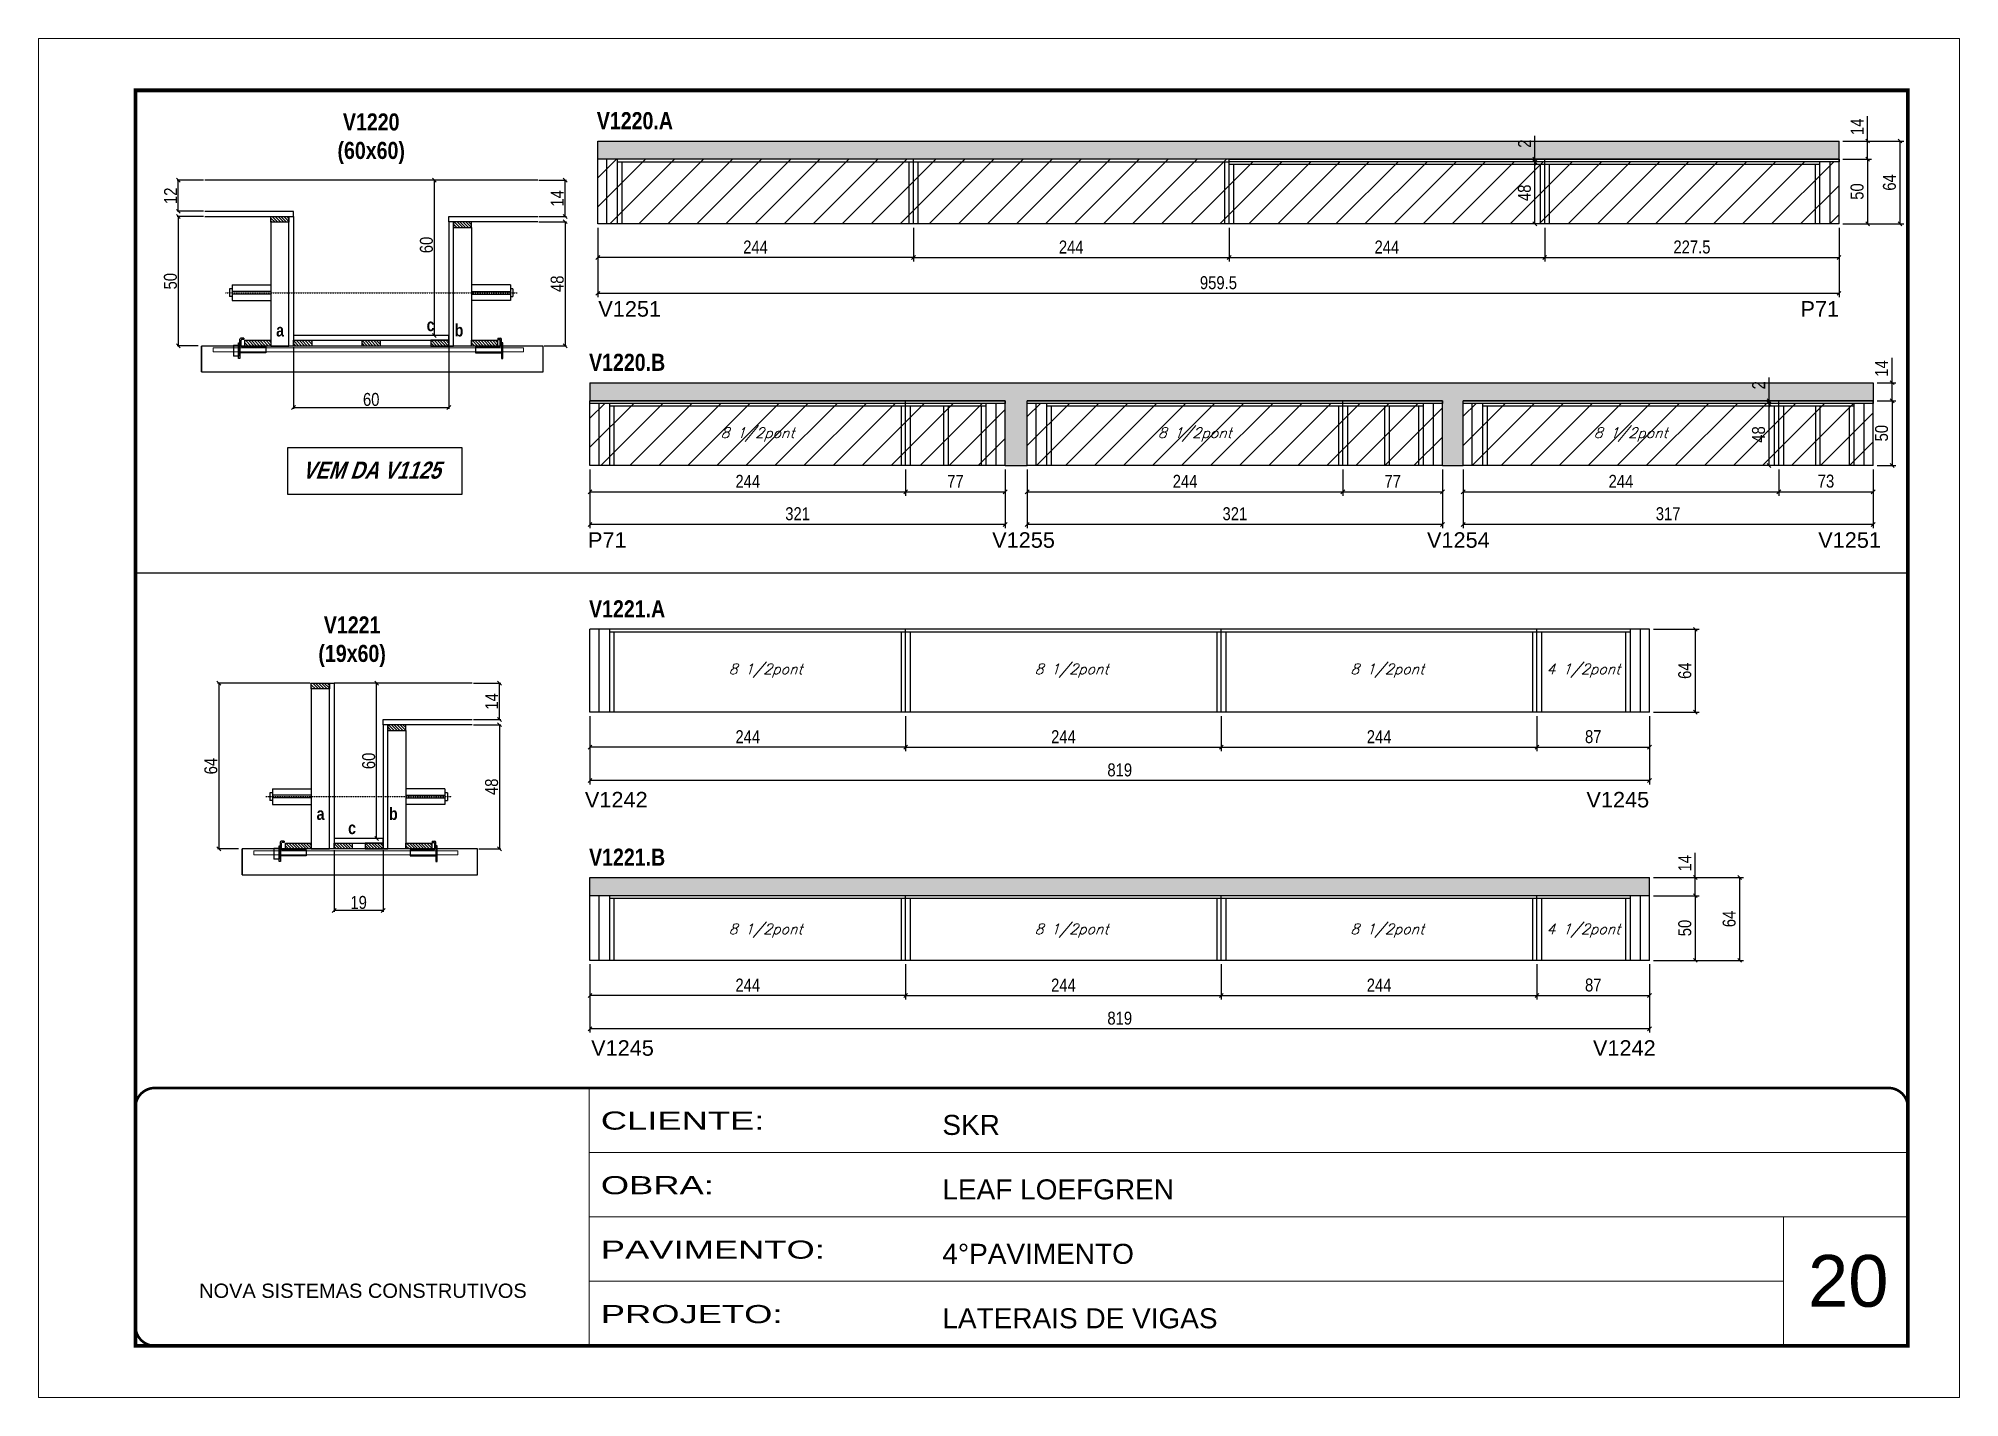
# Model space of a CAD drawing. Extents: x 3309 to 9563, y -2522 to 14608.
# Drawn here: x 8078 to 9563, y 8964 to 10014 of the extents above; entities that cross this region are included whole.
import ezdxf

# ---------------------------------------------------------------- set-up
doc = ezdxf.new("R2010")
doc.units = 0
for name, pattern in [('CONTINUO', [0]), ('DASHED', [0.75, 0.5, -0.25]), ('HIDDEN', [0.375, 0.25, -0.125])]:
    doc.linetypes.add(name, pattern=pattern)
for name, color, linetype in [('5', 5, 'Continuous'), ('barrote', 251, 'Continuous'), ('COTA', 241, 'Continuous'), ('detalhes', 4, 'Continuous'), ('NOMENCLATURA', 7, 'Continuous'), ('Painéis', 200, 'Continuous'), ('presilha', 1, 'Continuous'), ('SARR_2.2x10', 60, 'Continuous'), ('SARR_2.2x7', 40, 'Continuous'), ('SARR_3.5x7', 81, 'Continuous'), ('TENSOR', 3, 'Continuous'), ('texto', 7, 'Continuous')]:
    doc.layers.add(name, color=color, linetype=linetype)
for name, color, linetype, lineweight in [('CARIMBO', 255, 'Continuous', 9), ('CONCRETO', 251, 'Continuous', 25), ('Folhas', 255, 'Continuous', 9), ('Hachura', 251, 'Continuous', 9), ('SARRAFO DE PRESSAO', 251, 'DASHED', 9), ('SCO-___-LAJ', 2, 'Continuous', 0)]:
    doc.layers.add(name, color=color, linetype=linetype, lineweight=lineweight)
doc.styles.add('ARIAL', font='arial.ttf')
doc.styles.add('COTA TECNICA', font='techl___.ttf', dxfattribs={"height": 10})
doc.styles.add('COTA TECNICA 2X', font='techl___.ttf', dxfattribs={"height": 10})
doc.styles.add('Romans', font='romans.shx')
doc.styles.get("Standard").update_dxf_attribs({"font": 'arial.ttf'})
doc.styles.add('TECNICA', font='techb___.ttf', dxfattribs={"height": 10})
doc.styles.add('Tecnologia', font='')
doc.styles.get('Tecnologia').set_extended_font_data('Forgotten Futurist')
doc.dimstyles.new('PAINEL', dxfattribs={"dimtxt": 10, "dimasz": 3, "dimexe": 3, "dimexo": 3, "dimgap": 3, "dimtad": 1, "dimdec": 1, "dimzin": 12, "dimdsep": 46, "dimtxsty": 'COTA TECNICA', "dimblk1": 'OBLIQUE', "dimblk2": 'OBLIQUE', "dimsah": 1, "dimcen": 0.9, "dimclrd": 4, "dimclre": 4, "dimclrt": 240, "dimadec": 1, "dimazin": 3, "dimtfac": 1, "dimtdec": 1, "dimtmove": 0, "dimatfit": 3, "dimfxl": 1, "dimtolj": 1, "dimtzin": 12, "dimarcsym": 0})
doc.dimstyles.new('SECAO', dxfattribs={"dimscale": 0.333333, "dimtxt": 5, "dimasz": 9, "dimexe": 3, "dimexo": 3, "dimgap": 3, "dimtad": 1, "dimdec": 1, "dimlfac": 0.5, "dimzin": 12, "dimdsep": 46, "dimtxsty": 'COTA TECNICA 2X', "dimblk1": 'OBLIQUE', "dimblk2": 'OBLIQUE', "dimsah": 1, "dimcen": 0.9, "dimclrd": 4, "dimclre": 4, "dimclrt": 240, "dimadec": 1, "dimazin": 3, "dimtfac": 1, "dimtdec": 1, "dimtmove": 0, "dimatfit": 3, "dimfxl": 1, "dimtolj": 1, "dimtzin": 12, "dimarcsym": 0})
pattern_1 = [(135, (41541.8904, -114124.7916), (-1.122532015, -1.122532015), [])]

msp = doc.modelspace()

# ---------------------------------------------------------------- texts
at = {"layer": '5', "linetype": 'Continuous'}
for s, rotation, p in [('V1251', 0.00004, (8510.66, 9798.62, 0)), ('P71', 0.00004, (9439.92, 9798.62, 0)), ('P71', 359.99996, (8502.67, 9620.06, 0)), ('V1255', 359.99996, (8815.1, 9620.06, 0)), ('V1254', 359.99996, (9151.2, 9620.06, 0)), ('V1251', 359.99996, (9453.62, 9620.06, 0)), ('V1242', 0.00004, (8500.28, 9419.48, 0)), ('V1245', 0.00004, (9274.45, 9419.48, 0)), ('V1245', 359.99996, (8505.1, 9227.63, 0)), ('V1242', 359.99996, (9279.49, 9227.63, 0))]:
    msp.add_text(s, height=12, rotation=rotation, dxfattribs=at).set_placement(p)
at = {"layer": 'CARIMBO', "style": 'ARIAL'}
msp.add_text('20', height=40, dxfattribs=at).set_placement((9445.73, 9033.7))
at = {"layer": 'detalhes', "style": 'TECNICA'}
for s, p in [('a', (8261.62, 9783.31)), ('c', (8377.92, 9787.42)), ('b', (8399.6, 9783.3)), ('a', (8292.88, 9409.82)), ('b', (8348.85, 9409.81)), ('c', (8317.24, 9398.85))]:
    msp.add_text(s, height=9.6, dxfattribs=at).set_placement(p)
at = {"layer": 'NOMENCLATURA', "style": 'TECNICA'}
for s, p in [('V1220.A', (8509.5, 9943.44, 0)), ('V1220.B', (8503.5, 9756.75, 0)), ('V1221.A', (8503.5, 9566.29, 0)), ('V1221.B', (8503.5, 9374.44, 0))]:
    msp.add_text(s, height=13.2, dxfattribs=at).set_placement(p)
at = {"layer": 'NOMENCLATURA', "char_height": 13.2, "attachment_point": 2, "style": 'TECNICA'}
for s, insert in [('V1220\\P(60x60)', (8335.1, 9955.65)), ('V1221\\P(19x60)', (8320.35, 9567.07))]:
    msp.add_mtext_dynamic_manual_height_columns(s, width=300.2766, gutter_width=1, heights=[0], dxfattribs=dict(at, insert=insert))
at = {"layer": 'NOMENCLATURA', "insert": (8335.1, 9686.63), "char_height": 13.2, "width": 300.2766, "attachment_point": 2, "style": 'TECNICA'}
msp.add_mtext('{\\Q19;VEM DA V1125}', dxfattribs=at)
at = {"layer": 'texto', "color": 2, "char_height": 8, "attachment_point": 5, "style": 'Romans'}
for s, insert in [('{\\Q19;\\C256;8 1/2pont}', (8633.72, 9707.57, 0)), ('{\\Q19;\\C256;8 1/2pont}', (8971.68, 9707.57, 0)), ('{\\Q19;\\C256;8 1/2pont}', (9308.64, 9707.57, 0)), ('{\\Q19;\\C256;8 1/2pont}', (8639.97, 9525.1, 0)), ('{\\Q19;\\C256;8 1/2pont}', (8876.47, 9525.1, 0)), ('{\\Q19;\\C256;8 1/2pont}', (9120.47, 9525.1, 0)), ('{\\Q19;\\C256;4 1/2pont}', (9272.02, 9525.1, 0)), ('{\\Q19;\\C256;8 1/2pont}', (8639.97, 9324.25, 0)), ('{\\Q19;\\C256;8 1/2pont}', (8876.47, 9324.25, 0)), ('{\\Q19;\\C256;8 1/2pont}', (9120.47, 9324.25, 0)), ('{\\Q19;\\C256;4 1/2pont}', (9272.02, 9324.25, 0))]:
    msp.add_mtext(s, dxfattribs=dict(at, insert=insert))

# ---------------------------------------------------------------- blocks, each defined once
blk = doc.blocks.new('9999999999')
at = {"color": 30, "linetype": 'CONTINUO'}
for p, q in [((98564.6, 34230.2), (98564.6, 34429.4)), ((98564.6, 34379.6), (99584, 34379.6)), ((98564.6, 34329.8), (99488, 34329.8)), ((99584, 34329.8), (99488, 34329.8)), ((99488, 34329.8), (99488, 34230.2)), ((98564.6, 34280), (99488, 34280))]:
    blk.add_line(p, q, dxfattribs=at)
at = {"color": 30, "linetype": 'CONTINUO', "const_width": 2}
blk.add_lwpolyline([(99584, 34230.2), (99584, 34414.4, 0.414214), (99569, 34429.4), (98229, 34429.4, 0.414214), (98214, 34414.4), (98214, 34245.2, 0.414214), (98229, 34230.2), (99584, 34230.2)], format="xyb", dxfattribs=at)
at = {"layer": 'Folhas'}
blk.add_lwpolyline([(98139, 34190.2), (99624, 34190.2), (99624, 35240.2), (98139, 35240.2)], close=True, dxfattribs=at)
at = {"layer": 'Folhas', "color": 30, "const_width": 3}
blk.add_lwpolyline([(98214, 34230.2), (99584, 34230.2), (99584, 35200.2), (98214, 35200.2)], close=True, dxfattribs=at)
at = {"color": 7, "linetype": 'Continuous', "ltscale": 5, "style": 'ARIAL'}
for s, height, p in [('SKR', 15.48, (98837.7, 34393.1)), ('LEAF LOEFGREN', 15.483, (98837.7, 34343.3)), ('4°PAVIMENTO', 15.483, (98837.7, 34293.5)), ('NOVA SISTEMAS CONSTRUTIVOS', 11.059, (98263.2, 34267.2)), ('LATERAIS DE VIGAS', 15.483, (98837.7, 34243.7))]:
    blk.add_text(s, height=height, dxfattribs=at).set_placement(p)
at = {"layer": 'Folhas', "color": 7, "style": 'Tecnologia', "width": 1.5}
for s, p in [('CLIENTE:', (98573.7, 34397.2)), ('OBRA:', (98573.7, 34347.3)), ('PAVIMENTO:', (98573.7, 34297.5)), ('PROJETO:', (98573.7, 34247.7))]:
    blk.add_text(s, height=14, dxfattribs=at).set_placement(p)
blk = doc.blocks.new('PRESILHA METÁLICA 1')
at = {"layer": 'presilha'}
for p, q in [((0, 13), (6, 13)), ((0, 13), (0, 0)), ((6, 0), (0, 0)), ((6, 15.5), (7.5, 15.5)), ((6, -2.5), (6, 15.5)), ((6, 13), (6, 0)), ((7.5, 10.6), (7.5, 19.9)), ((7.5, 15.5), (7.5, -2.5)), ((37.5, 4.1), (7.5, 4.1)), ((12, 21), (8.6, 21)), ((9, 11.6), (9, 18.9)), ((12, 19.5), (9.6, 19.5)), ((37.5, 11), (9.6, 11)), ((12, 21), (12, 19.5)), ((37.5, 11), (37.5, 4.1)), ((7.5, -2.5), (6, -2.5))]:
    blk.add_line(p, q, dxfattribs=at)
for centre, radius, start, end in [((8.6, 19.9), 1.14, 90, 180), ((9.6, 18.9), 0.57, 90, 180), ((9.6, 11.6), 0.57, 180, 270)]:
    blk.add_arc(centre, radius, start, end, dxfattribs=at)
blk = doc.blocks.new('PRESILHA METÁLICA 2')
at = {"layer": 'presilha'}
for p, q in [((-5.2, 23.5), (-5.2, 22)), ((-5.2, 23.5), (-1.9, 23.5)), ((-0.8, 14.6), (-0.8, 22.4)), ((-30.8, 13.5), (-30.8, 6.6)), ((-30.8, 13.5), (-2.8, 13.5)), ((-30.8, 6.6), (-0.8, 6.6)), ((-5.2, 22), (-2.8, 22)), ((-2.2, 14.1), (-2.2, 21.4)), ((0.8, 18), (-0.8, 18)), ((-0.8, 18), (-0.8, 0)), ((-0.8, 0), (0.8, 0)), ((0.8, 0), (0.8, 18))]:
    blk.add_line(p, q, dxfattribs=at)
for centre, radius, start, end in [((-1.9, 22.4), 1.14, 0, 90), ((-2.8, 21.4), 0.57, 0, 90), ((-2.8, 14.1), 0.57, 270, 0)]:
    blk.add_arc(centre, radius, start, end, dxfattribs=at)
blk = doc.blocks.new('_Oblique')
at = {"color": 0, "linetype": 'ByBlock', "lineweight": -2}
blk.add_line((-0.5, -0.5), (0.5, 0.5), dxfattribs=at)
blk = doc.blocks.new('*D475')
at = {"layer": 'COTA', "color": 4, "lineweight": -2, "transparency": 16777216}
for p, q in [((8205.4, 9876), (8185, 9876)), ((8186, 9876), (8186, 9776)), ((8201.3, 9776), (8185, 9776))]:
    blk.add_line(p, q, dxfattribs=at)
at = {"layer": 'Defpoints', "color": 0, "transparency": 16777216}
for p in [(8206.4, 9876), (8186, 9776), (8202.3, 9776)]:
    blk.add_point(p, dxfattribs=at)
at = {"layer": 'COTA', "color": 4, "lineweight": -2, "transparency": 16777216, "xscale": 3, "yscale": 3, "zscale": 3}
for p, rotation in [((8186, 9876), 90), ((8186, 9776), 270)]:
    blk.add_blockref('_Oblique', p, dxfattribs=dict(at, rotation=rotation))
at = {"layer": 'COTA', "color": 240, "transparency": 16777216, "insert": (8179.9, 9826), "char_height": 10, "attachment_point": 5, "rotation": 90, "style": 'COTA TECNICA 2X'}
blk.add_mtext('\\A1;50', dxfattribs=at)
blk = doc.blocks.new('*D476')
at = {"layer": 'COTA', "color": 4, "lineweight": -2, "transparency": 16777216}
for p, q in [((8464.8, 9872), (8486, 9872)), ((8485, 9872), (8485, 9776)), ((8468.9, 9776), (8486, 9776))]:
    blk.add_line(p, q, dxfattribs=at)
at = {"layer": 'Defpoints', "color": 0, "transparency": 16777216}
for p in [(8463.8, 9872), (8467.9, 9776), (8485, 9776)]:
    blk.add_point(p, dxfattribs=at)
at = {"layer": 'COTA', "color": 4, "lineweight": -2, "transparency": 16777216, "xscale": 3, "yscale": 3, "zscale": 3}
for p, rotation in [((8485, 9872), 90), ((8485, 9776), 270)]:
    blk.add_blockref('_Oblique', p, dxfattribs=dict(at, rotation=rotation))
at = {"layer": 'COTA', "color": 240, "transparency": 16777216, "insert": (8478.9, 9824), "char_height": 10, "attachment_point": 5, "rotation": 90, "style": 'COTA TECNICA 2X'}
blk.add_mtext('\\A1;48', dxfattribs=at)
blk = doc.blocks.new('*D477')
at = {"layer": 'COTA', "color": 4, "lineweight": -2, "transparency": 16777216}
for p, q in [((8394.1, 9904), (8382.9, 9904)), ((8383.9, 9784), (8383.9, 9904)), ((8394.1, 9784), (8382.9, 9784))]:
    blk.add_line(p, q, dxfattribs=at)
at = {"layer": 'Defpoints', "color": 0, "transparency": 16777216}
for p in [(8383.9, 9904), (8395.1, 9904), (8395.1, 9784)]:
    blk.add_point(p, dxfattribs=at)
at = {"layer": 'COTA', "color": 4, "lineweight": -2, "transparency": 16777216, "xscale": 3, "yscale": 3, "zscale": 3}
for p, rotation in [((8383.9, 9904), 90), ((8383.9, 9784), 270)]:
    blk.add_blockref('_Oblique', p, dxfattribs=dict(at, rotation=rotation))
at = {"layer": 'COTA', "color": 240, "transparency": 16777216, "insert": (8377.8, 9854), "char_height": 10, "attachment_point": 5, "rotation": 90, "style": 'COTA TECNICA 2X'}
blk.add_mtext('\\A1;60', dxfattribs=at)
blk = doc.blocks.new('*D478')
at = {"layer": 'COTA', "color": 4, "lineweight": -2, "transparency": 16777216}
for p, q in [((8464.8, 9904), (8486, 9904)), ((8485, 9876), (8485, 9904)), ((8464.8, 9876), (8486, 9876))]:
    blk.add_line(p, q, dxfattribs=at)
at = {"layer": 'Defpoints', "color": 0, "transparency": 16777216}
for p in [(8463.8, 9904), (8485, 9904), (8463.8, 9876)]:
    blk.add_point(p, dxfattribs=at)
at = {"layer": 'COTA', "color": 4, "lineweight": -2, "transparency": 16777216, "xscale": 3, "yscale": 3, "zscale": 3}
for p, rotation in [((8485, 9904), 90), ((8485, 9876), 270)]:
    blk.add_blockref('_Oblique', p, dxfattribs=dict(at, rotation=rotation))
at = {"layer": 'COTA', "color": 240, "transparency": 16777216, "insert": (8478.9, 9890), "char_height": 10, "attachment_point": 5, "rotation": 90, "style": 'COTA TECNICA 2X'}
blk.add_mtext('\\A1;14', dxfattribs=at)
blk = doc.blocks.new('*D484')
at = {"layer": 'COTA', "color": 4, "lineweight": -2, "transparency": 16777216}
for p, q in [((8205.4, 9904), (8185, 9904)), ((8186, 9880), (8186, 9904)), ((8205.4, 9880), (8185, 9880))]:
    blk.add_line(p, q, dxfattribs=at)
at = {"layer": 'Defpoints', "color": 0, "transparency": 16777216}
for p in [(8186, 9904), (8206.4, 9904), (8206.4, 9880)]:
    blk.add_point(p, dxfattribs=at)
at = {"layer": 'COTA', "color": 4, "lineweight": -2, "transparency": 16777216, "xscale": 3, "yscale": 3, "zscale": 3}
for p, rotation in [((8186, 9904), 90), ((8186, 9880), 270)]:
    blk.add_blockref('_Oblique', p, dxfattribs=dict(at, rotation=rotation))
at = {"layer": 'COTA', "color": 240, "transparency": 16777216, "insert": (8180, 9892), "char_height": 10, "attachment_point": 5, "rotation": 90, "style": 'COTA TECNICA 2X'}
blk.add_mtext('\\A1;12', dxfattribs=at)
blk = doc.blocks.new('*D485')
at = {"layer": 'COTA', "color": 4, "lineweight": -2, "transparency": 16777216}
for p, q in [((8275.1, 9775), (8275.1, 9727.5)), ((8395.1, 9775), (8395.1, 9727.5)), ((8275.1, 9728.5), (8395.1, 9728.5))]:
    blk.add_line(p, q, dxfattribs=at)
at = {"layer": 'Defpoints', "color": 0, "transparency": 16777216}
for p in [(8275.1, 9776), (8395.1, 9776), (8395.1, 9728.5)]:
    blk.add_point(p, dxfattribs=at)
at = {"layer": 'COTA', "color": 4, "lineweight": -2, "transparency": 16777216, "xscale": 3, "yscale": 3, "zscale": 3, "rotation": 180}
blk.add_blockref('_Oblique', (8275.1, 9728.5), dxfattribs=at)
at = {"layer": 'COTA', "color": 4, "lineweight": -2, "transparency": 16777216, "xscale": 3, "yscale": 3, "zscale": 3}
blk.add_blockref('_Oblique', (8395.1, 9728.5), dxfattribs=at)
at = {"layer": 'COTA', "color": 240, "transparency": 16777216, "insert": (8335.1, 9734.6), "char_height": 10, "attachment_point": 5, "style": 'COTA TECNICA 2X'}
blk.add_mtext('\\A1;60', dxfattribs=at)
blk = doc.blocks.new('*D479')
at = {"layer": 'COTA', "color": 4, "linetype": 'ByBlock', "lineweight": -2, "transparency": 16777216}
for p, q in [((8510.2, 9867.3), (8510.2, 9841.3)), ((8754.2, 9867.3), (8754.2, 9841.3)), ((8754.2, 9844.3), (8510.2, 9844.3))]:
    blk.add_line(p, q, dxfattribs=at)
at = {"layer": 'Defpoints', "color": 0, "linetype": 'ByBlock', "transparency": 16777216}
for p in [(8510.2, 9870.3), (8754.2, 9870.3), (8510.2, 9844.3)]:
    blk.add_point(p, dxfattribs=at)
at = {"layer": 'COTA', "color": 4, "linetype": 'ByBlock', "lineweight": -2, "transparency": 16777216, "xscale": 3, "yscale": 3, "zscale": 3, "rotation": 180}
blk.add_blockref('_Oblique', (8510.2, 9844.3), dxfattribs=at)
at = {"layer": 'COTA', "color": 4, "linetype": 'ByBlock', "lineweight": -2, "transparency": 16777216, "xscale": 3, "yscale": 3, "zscale": 3}
blk.add_blockref('_Oblique', (8754.2, 9844.3), dxfattribs=at)
at = {"layer": 'COTA', "color": 240, "linetype": 'ByBlock', "transparency": 16777216, "insert": (8632.2, 9852.4), "char_height": 10, "attachment_point": 5, "style": 'COTA TECNICA'}
blk.add_mtext('\\A1;244', dxfattribs=at)
blk = doc.blocks.new('*D486')
at = {"layer": 'COTA', "color": 4, "linetype": 'ByBlock', "lineweight": -2, "transparency": 16777216}
for p, q in [((8510.2, 9867.3), (8510.2, 9813.6)), ((9469.7, 9867.3), (9469.7, 9813.6)), ((9469.7, 9816.6), (8510.2, 9816.6))]:
    blk.add_line(p, q, dxfattribs=at)
at = {"layer": 'Defpoints', "color": 0, "linetype": 'ByBlock', "transparency": 16777216}
for p in [(8510.2, 9870.3), (9469.7, 9870.3), (8510.2, 9816.6)]:
    blk.add_point(p, dxfattribs=at)
at = {"layer": 'COTA', "color": 4, "linetype": 'ByBlock', "lineweight": -2, "transparency": 16777216, "xscale": 3, "yscale": 3, "zscale": 3, "rotation": 180}
blk.add_blockref('_Oblique', (8510.2, 9816.6), dxfattribs=at)
at = {"layer": 'COTA', "color": 4, "linetype": 'ByBlock', "lineweight": -2, "transparency": 16777216, "xscale": 3, "yscale": 3, "zscale": 3}
blk.add_blockref('_Oblique', (9469.7, 9816.6), dxfattribs=at)
at = {"layer": 'COTA', "color": 240, "linetype": 'ByBlock', "transparency": 16777216, "insert": (8990, 9824.8), "char_height": 10, "attachment_point": 5, "style": 'COTA TECNICA'}
blk.add_mtext('\\A1;959.5', dxfattribs=at)
blk = doc.blocks.new('*D480')
at = {"layer": 'COTA', "color": 4, "lineweight": -2, "transparency": 16777216}
for p, q in [((8754.2, 9867.3), (8754.2, 9841.3)), ((8998.2, 9867.3), (8998.2, 9841.3)), ((8754.2, 9844.3), (8998.2, 9844.3))]:
    blk.add_line(p, q, dxfattribs=at)
at = {"layer": 'Defpoints', "color": 0, "transparency": 16777216}
for p in [(8754.2, 9870.3, 0), (8998.2, 9870.3, 0), (8998.2, 9844.3)]:
    blk.add_point(p, dxfattribs=at)
at = {"layer": 'COTA', "color": 4, "lineweight": -2, "transparency": 16777216, "xscale": 3, "yscale": 3, "zscale": 3, "rotation": 180}
blk.add_blockref('_Oblique', (8754.2, 9844.3), dxfattribs=at)
at = {"layer": 'COTA', "color": 4, "lineweight": -2, "transparency": 16777216, "xscale": 3, "yscale": 3, "zscale": 3}
blk.add_blockref('_Oblique', (8998.2, 9844.3), dxfattribs=at)
at = {"layer": 'COTA', "color": 240, "transparency": 16777216, "insert": (8876.2, 9852.4), "char_height": 10, "attachment_point": 5, "style": 'COTA TECNICA'}
blk.add_mtext('\\A1;244', dxfattribs=at)
blk = doc.blocks.new('*D481')
at = {"layer": 'COTA', "color": 4, "lineweight": -2, "transparency": 16777216}
for p, q in [((9472.7, 9934.3), (9519.8, 9934.3)), ((9516.8, 9934.3), (9516.8, 9870.3)), ((9472.7, 9870.3), (9519.8, 9870.3))]:
    blk.add_line(p, q, dxfattribs=at)
at = {"layer": 'Defpoints', "color": 0, "transparency": 16777216}
for p in [(9469.7, 9934.3, 0), (9469.7, 9870.3, 0), (9516.8, 9870.3)]:
    blk.add_point(p, dxfattribs=at)
at = {"layer": 'COTA', "color": 4, "lineweight": -2, "transparency": 16777216, "xscale": 3, "yscale": 3, "zscale": 3}
for p, rotation in [((9516.8, 9934.3), 90), ((9516.8, 9870.3), 270)]:
    blk.add_blockref('_Oblique', p, dxfattribs=dict(at, rotation=rotation))
at = {"layer": 'COTA', "color": 240, "transparency": 16777216, "insert": (9508.7, 9902.3), "char_height": 10, "attachment_point": 5, "rotation": 90, "style": 'COTA TECNICA'}
blk.add_mtext('\\A1;64', dxfattribs=at)
blk = doc.blocks.new('*D487')
at = {"layer": 'COTA', "color": 4, "lineweight": -2, "transparency": 16777216}
for p, q in [((8998.2, 9867.3), (8998.2, 9841.3)), ((9242.2, 9867.3), (9242.2, 9841.3)), ((8998.2, 9844.3), (9242.2, 9844.3))]:
    blk.add_line(p, q, dxfattribs=at)
at = {"layer": 'Defpoints', "color": 0, "transparency": 16777216}
for p in [(8998.2, 9870.3, 0), (9242.2, 9870.3, 0), (9242.2, 9844.3)]:
    blk.add_point(p, dxfattribs=at)
at = {"layer": 'COTA', "color": 4, "lineweight": -2, "transparency": 16777216, "xscale": 3, "yscale": 3, "zscale": 3, "rotation": 180}
blk.add_blockref('_Oblique', (8998.2, 9844.3), dxfattribs=at)
at = {"layer": 'COTA', "color": 4, "lineweight": -2, "transparency": 16777216, "xscale": 3, "yscale": 3, "zscale": 3}
blk.add_blockref('_Oblique', (9242.2, 9844.3), dxfattribs=at)
at = {"layer": 'COTA', "color": 240, "transparency": 16777216, "insert": (9120.2, 9852.4), "char_height": 10, "attachment_point": 5, "style": 'COTA TECNICA'}
blk.add_mtext('\\A1;244', dxfattribs=at)
blk = doc.blocks.new('*D488')
at = {"layer": 'COTA', "color": 4, "lineweight": -2, "transparency": 16777216}
for p, q in [((9472.7, 9920.3), (9494.8, 9920.3)), ((9491.8, 9920.3), (9491.8, 9870.3)), ((9472.7, 9870.3), (9494.8, 9870.3))]:
    blk.add_line(p, q, dxfattribs=at)
at = {"layer": 'Defpoints', "color": 0, "transparency": 16777216}
for p in [(9469.7, 9920.3, 0), (9469.7, 9870.3, 0), (9491.8, 9870.3)]:
    blk.add_point(p, dxfattribs=at)
at = {"layer": 'COTA', "color": 4, "lineweight": -2, "transparency": 16777216, "xscale": 3, "yscale": 3, "zscale": 3}
for p, rotation in [((9491.8, 9920.3), 90), ((9491.8, 9870.3), 270)]:
    blk.add_blockref('_Oblique', p, dxfattribs=dict(at, rotation=rotation))
at = {"layer": 'COTA', "color": 240, "transparency": 16777216, "insert": (9483.7, 9895.3), "char_height": 10, "attachment_point": 5, "rotation": 90, "style": 'COTA TECNICA'}
blk.add_mtext('\\A1;50', dxfattribs=at)
blk = doc.blocks.new('*D489')
at = {"layer": 'COTA', "color": 4, "lineweight": -2, "transparency": 16777216}
for p, q in [((9491.8, 9934.3), (9491.8, 9953.4)), ((9472.7, 9934.3), (9494.8, 9934.3)), ((9472.7, 9920.3), (9494.8, 9920.3)), ((9491.8, 9920.3), (9491.8, 9934.3))]:
    blk.add_line(p, q, dxfattribs=at)
at = {"layer": 'Defpoints', "color": 0, "transparency": 16777216}
for p in [(9469.7, 9934.3, 0), (9469.7, 9920.3, 0), (9491.8, 9934.3)]:
    blk.add_point(p, dxfattribs=at)
at = {"layer": 'COTA', "color": 4, "lineweight": -2, "transparency": 16777216, "xscale": 3, "yscale": 3, "zscale": 3}
for p, rotation in [((9491.8, 9934.3), 90), ((9491.8, 9920.3), 270)]:
    blk.add_blockref('_Oblique', p, dxfattribs=dict(at, rotation=rotation))
at = {"layer": 'COTA', "color": 240, "transparency": 16777216, "insert": (9483.7, 9945.3), "char_height": 10, "attachment_point": 5, "rotation": 90, "style": 'COTA TECNICA'}
blk.add_mtext('\\A1;14', dxfattribs=at)
blk = doc.blocks.new('*D490')
at = {"layer": 'COTA', "color": 4, "lineweight": -2, "transparency": 16777216}
for p, q in [((9242.2, 9867.3), (9242.2, 9841.3)), ((9469.7, 9867.3), (9469.7, 9841.3)), ((9242.2, 9844.3), (9469.7, 9844.3))]:
    blk.add_line(p, q, dxfattribs=at)
at = {"layer": 'Defpoints', "color": 0, "transparency": 16777216}
for p in [(9242.2, 9870.3, 0), (9469.7, 9870.3, 0), (9469.7, 9844.3)]:
    blk.add_point(p, dxfattribs=at)
at = {"layer": 'COTA', "color": 4, "lineweight": -2, "transparency": 16777216, "xscale": 3, "yscale": 3, "zscale": 3, "rotation": 180}
blk.add_blockref('_Oblique', (9242.2, 9844.3), dxfattribs=at)
at = {"layer": 'COTA', "color": 4, "lineweight": -2, "transparency": 16777216, "xscale": 3, "yscale": 3, "zscale": 3}
blk.add_blockref('_Oblique', (9469.7, 9844.3), dxfattribs=at)
at = {"layer": 'COTA', "color": 240, "transparency": 16777216, "insert": (9356, 9852.4), "char_height": 10, "attachment_point": 5, "style": 'COTA TECNICA'}
blk.add_mtext('\\A1;227.5', dxfattribs=at)
blk = doc.blocks.new('*D491')
at = {"layer": 'COTA', "color": 4, "linetype": 'ByBlock', "lineweight": -2, "transparency": 16777216}
for p, q in [((8504.2, 9680.6), (8504.2, 9635.1)), ((8825.2, 9680.6), (8825.2, 9635.1)), ((8825.2, 9638.1), (8504.2, 9638.1))]:
    blk.add_line(p, q, dxfattribs=at)
at = {"layer": 'Defpoints', "color": 0, "linetype": 'ByBlock', "transparency": 16777216}
for p in [(8504.2, 9683.6), (8825.2, 9683.6), (8504.2, 9638.1)]:
    blk.add_point(p, dxfattribs=at)
at = {"layer": 'COTA', "color": 4, "linetype": 'ByBlock', "lineweight": -2, "transparency": 16777216, "xscale": 3, "yscale": 3, "zscale": 3, "rotation": 180}
blk.add_blockref('_Oblique', (8504.2, 9638.1), dxfattribs=at)
at = {"layer": 'COTA', "color": 4, "linetype": 'ByBlock', "lineweight": -2, "transparency": 16777216, "xscale": 3, "yscale": 3, "zscale": 3}
blk.add_blockref('_Oblique', (8825.2, 9638.1), dxfattribs=at)
at = {"layer": 'COTA', "color": 240, "linetype": 'ByBlock', "transparency": 16777216, "insert": (8664.7, 9646.3), "char_height": 10, "attachment_point": 5, "style": 'COTA TECNICA'}
blk.add_mtext('\\A1;321', dxfattribs=at)
blk = doc.blocks.new('*D492')
at = {"layer": 'COTA', "color": 4, "lineweight": -2, "transparency": 16777216}
for p, q in [((8504.2, 9680.6), (8504.2, 9660.3)), ((8748.2, 9680.6), (8748.2, 9660.3)), ((8504.2, 9663.3), (8748.2, 9663.3))]:
    blk.add_line(p, q, dxfattribs=at)
at = {"layer": 'Defpoints', "color": 0, "transparency": 16777216}
for p in [(8504.2, 9683.6), (8748.2, 9683.6), (8748.2, 9663.3)]:
    blk.add_point(p, dxfattribs=at)
at = {"layer": 'COTA', "color": 4, "lineweight": -2, "transparency": 16777216, "xscale": 3, "yscale": 3, "zscale": 3, "rotation": 180}
blk.add_blockref('_Oblique', (8504.2, 9663.3), dxfattribs=at)
at = {"layer": 'COTA', "color": 4, "lineweight": -2, "transparency": 16777216, "xscale": 3, "yscale": 3, "zscale": 3}
blk.add_blockref('_Oblique', (8748.2, 9663.3), dxfattribs=at)
at = {"layer": 'COTA', "color": 240, "transparency": 16777216, "insert": (8626.2, 9671.4), "char_height": 10, "attachment_point": 5, "style": 'COTA TECNICA'}
blk.add_mtext('\\A1;244', dxfattribs=at)
blk = doc.blocks.new('*D493')
at = {"layer": 'COTA', "color": 4, "lineweight": -2, "transparency": 16777216}
for p, q in [((8748.2, 9680.6), (8748.2, 9660.3)), ((8825.2, 9680.6), (8825.2, 9660.3)), ((8748.2, 9663.3), (8825.2, 9663.3))]:
    blk.add_line(p, q, dxfattribs=at)
at = {"layer": 'Defpoints', "color": 0, "transparency": 16777216}
for p in [(8748.2, 9683.6), (8825.2, 9683.6), (8825.2, 9663.3)]:
    blk.add_point(p, dxfattribs=at)
at = {"layer": 'COTA', "color": 4, "lineweight": -2, "transparency": 16777216, "xscale": 3, "yscale": 3, "zscale": 3, "rotation": 180}
blk.add_blockref('_Oblique', (8748.2, 9663.3), dxfattribs=at)
at = {"layer": 'COTA', "color": 4, "lineweight": -2, "transparency": 16777216, "xscale": 3, "yscale": 3, "zscale": 3}
blk.add_blockref('_Oblique', (8825.2, 9663.3), dxfattribs=at)
at = {"layer": 'COTA', "color": 240, "transparency": 16777216, "insert": (8786.7, 9671.4), "char_height": 10, "attachment_point": 5, "style": 'COTA TECNICA'}
blk.add_mtext('\\A1;77', dxfattribs=at)
blk = doc.blocks.new('*D494')
at = {"layer": 'COTA', "color": 4, "linetype": 'ByBlock', "lineweight": -2, "transparency": 16777216}
for p, q in [((8842.2, 9680.6), (8842.2, 9635.1)), ((9163.1, 9680.6), (9163.1, 9635.1)), ((9163.1, 9638.1), (8842.2, 9638.1))]:
    blk.add_line(p, q, dxfattribs=at)
at = {"layer": 'Defpoints', "color": 0, "linetype": 'ByBlock', "transparency": 16777216}
for p in [(8842.2, 9683.6), (9163.1, 9683.6), (8842.2, 9638.1)]:
    blk.add_point(p, dxfattribs=at)
at = {"layer": 'COTA', "color": 4, "linetype": 'ByBlock', "lineweight": -2, "transparency": 16777216, "xscale": 3, "yscale": 3, "zscale": 3, "rotation": 180}
blk.add_blockref('_Oblique', (8842.2, 9638.1), dxfattribs=at)
at = {"layer": 'COTA', "color": 4, "linetype": 'ByBlock', "lineweight": -2, "transparency": 16777216, "xscale": 3, "yscale": 3, "zscale": 3}
blk.add_blockref('_Oblique', (9163.1, 9638.1), dxfattribs=at)
at = {"layer": 'COTA', "color": 240, "linetype": 'ByBlock', "transparency": 16777216, "insert": (9002.7, 9646.3), "char_height": 10, "attachment_point": 5, "style": 'COTA TECNICA'}
blk.add_mtext('\\A1;321', dxfattribs=at)
blk = doc.blocks.new('*D495')
at = {"layer": 'COTA', "color": 4, "lineweight": -2, "transparency": 16777216}
for p, q in [((8842.2, 9680.6), (8842.2, 9660.3)), ((9086.2, 9680.6), (9086.2, 9660.3)), ((8842.2, 9663.3), (9086.2, 9663.3))]:
    blk.add_line(p, q, dxfattribs=at)
at = {"layer": 'Defpoints', "color": 0, "transparency": 16777216}
for p in [(8842.2, 9683.6), (9086.2, 9683.6), (9086.2, 9663.3)]:
    blk.add_point(p, dxfattribs=at)
at = {"layer": 'COTA', "color": 4, "lineweight": -2, "transparency": 16777216, "xscale": 3, "yscale": 3, "zscale": 3, "rotation": 180}
blk.add_blockref('_Oblique', (8842.2, 9663.3), dxfattribs=at)
at = {"layer": 'COTA', "color": 4, "lineweight": -2, "transparency": 16777216, "xscale": 3, "yscale": 3, "zscale": 3}
blk.add_blockref('_Oblique', (9086.2, 9663.3), dxfattribs=at)
at = {"layer": 'COTA', "color": 240, "transparency": 16777216, "insert": (8964.2, 9671.4), "char_height": 10, "attachment_point": 5, "style": 'COTA TECNICA'}
blk.add_mtext('\\A1;244', dxfattribs=at)
blk = doc.blocks.new('*D496')
at = {"layer": 'COTA', "color": 4, "lineweight": -2, "transparency": 16777216}
for p, q in [((9086.2, 9680.6), (9086.2, 9660.3)), ((9163.1, 9680.6), (9163.1, 9660.3)), ((9086.2, 9663.3), (9163.1, 9663.3))]:
    blk.add_line(p, q, dxfattribs=at)
at = {"layer": 'Defpoints', "color": 0, "transparency": 16777216}
for p in [(9086.2, 9683.6), (9163.1, 9683.6), (9163.1, 9663.3)]:
    blk.add_point(p, dxfattribs=at)
at = {"layer": 'COTA', "color": 4, "lineweight": -2, "transparency": 16777216, "xscale": 3, "yscale": 3, "zscale": 3, "rotation": 180}
blk.add_blockref('_Oblique', (9086.2, 9663.3), dxfattribs=at)
at = {"layer": 'COTA', "color": 4, "lineweight": -2, "transparency": 16777216, "xscale": 3, "yscale": 3, "zscale": 3}
blk.add_blockref('_Oblique', (9163.1, 9663.3), dxfattribs=at)
at = {"layer": 'COTA', "color": 240, "transparency": 16777216, "insert": (9124.7, 9671.4), "char_height": 10, "attachment_point": 5, "style": 'COTA TECNICA'}
blk.add_mtext('\\A1;77', dxfattribs=at)
blk = doc.blocks.new('*D497')
at = {"layer": 'COTA', "color": 4, "linetype": 'ByBlock', "lineweight": -2, "transparency": 16777216}
for p, q in [((9179.1, 9680.6), (9179.1, 9635.1)), ((9496.1, 9680.6), (9496.1, 9635.1)), ((9496.1, 9638.1), (9179.1, 9638.1))]:
    blk.add_line(p, q, dxfattribs=at)
at = {"layer": 'Defpoints', "color": 0, "linetype": 'ByBlock', "transparency": 16777216}
for p in [(9179.1, 9683.6), (9496.1, 9683.6), (9179.1, 9638.1)]:
    blk.add_point(p, dxfattribs=at)
at = {"layer": 'COTA', "color": 4, "linetype": 'ByBlock', "lineweight": -2, "transparency": 16777216, "xscale": 3, "yscale": 3, "zscale": 3, "rotation": 180}
blk.add_blockref('_Oblique', (9179.1, 9638.1), dxfattribs=at)
at = {"layer": 'COTA', "color": 4, "linetype": 'ByBlock', "lineweight": -2, "transparency": 16777216, "xscale": 3, "yscale": 3, "zscale": 3}
blk.add_blockref('_Oblique', (9496.1, 9638.1), dxfattribs=at)
at = {"layer": 'COTA', "color": 240, "linetype": 'ByBlock', "transparency": 16777216, "insert": (9337.6, 9646.3), "char_height": 10, "attachment_point": 5, "style": 'COTA TECNICA'}
blk.add_mtext('\\A1;317', dxfattribs=at)
blk = doc.blocks.new('*D498')
at = {"layer": 'COTA', "color": 4, "lineweight": -2, "transparency": 16777216}
for p, q in [((9179.1, 9680.6), (9179.1, 9660.3)), ((9423.1, 9680.6), (9423.1, 9660.3)), ((9179.1, 9663.3), (9423.1, 9663.3))]:
    blk.add_line(p, q, dxfattribs=at)
at = {"layer": 'Defpoints', "color": 0, "transparency": 16777216}
for p in [(9179.1, 9683.6), (9423.1, 9683.6), (9423.1, 9663.3)]:
    blk.add_point(p, dxfattribs=at)
at = {"layer": 'COTA', "color": 4, "lineweight": -2, "transparency": 16777216, "xscale": 3, "yscale": 3, "zscale": 3, "rotation": 180}
blk.add_blockref('_Oblique', (9179.1, 9663.3), dxfattribs=at)
at = {"layer": 'COTA', "color": 4, "lineweight": -2, "transparency": 16777216, "xscale": 3, "yscale": 3, "zscale": 3}
blk.add_blockref('_Oblique', (9423.1, 9663.3), dxfattribs=at)
at = {"layer": 'COTA', "color": 240, "transparency": 16777216, "insert": (9301.1, 9671.4), "char_height": 10, "attachment_point": 5, "style": 'COTA TECNICA'}
blk.add_mtext('\\A1;244', dxfattribs=at)
blk = doc.blocks.new('*D499')
at = {"layer": 'COTA', "color": 4, "lineweight": -2, "transparency": 16777216}
for p, q in [((9423.1, 9680.6), (9423.1, 9660.3)), ((9496.1, 9680.6), (9496.1, 9660.3)), ((9423.1, 9663.3), (9496.1, 9663.3))]:
    blk.add_line(p, q, dxfattribs=at)
at = {"layer": 'Defpoints', "color": 0, "transparency": 16777216}
for p in [(9423.1, 9683.6), (9496.1, 9683.6), (9496.1, 9663.3)]:
    blk.add_point(p, dxfattribs=at)
at = {"layer": 'COTA', "color": 4, "lineweight": -2, "transparency": 16777216, "xscale": 3, "yscale": 3, "zscale": 3, "rotation": 180}
blk.add_blockref('_Oblique', (9423.1, 9663.3), dxfattribs=at)
at = {"layer": 'COTA', "color": 4, "lineweight": -2, "transparency": 16777216, "xscale": 3, "yscale": 3, "zscale": 3}
blk.add_blockref('_Oblique', (9496.1, 9663.3), dxfattribs=at)
at = {"layer": 'COTA', "color": 240, "transparency": 16777216, "insert": (9459.6, 9671.5), "char_height": 10, "attachment_point": 5, "style": 'COTA TECNICA'}
blk.add_mtext('\\A1;73', dxfattribs=at)
blk = doc.blocks.new('*D500')
at = {"layer": 'COTA', "color": 4, "lineweight": -2, "transparency": 16777216}
for p, q in [((9499.1, 9733.6), (9513.7, 9733.6)), ((9510.7, 9733.6), (9510.7, 9683.6)), ((9499.1, 9683.6), (9513.7, 9683.6))]:
    blk.add_line(p, q, dxfattribs=at)
at = {"layer": 'Defpoints', "color": 0, "transparency": 16777216}
for p in [(9496.1, 9733.6, 0), (9496.1, 9683.6, 0), (9510.7, 9683.6)]:
    blk.add_point(p, dxfattribs=at)
at = {"layer": 'COTA', "color": 4, "lineweight": -2, "transparency": 16777216, "xscale": 3, "yscale": 3, "zscale": 3}
for p, rotation in [((9510.7, 9733.6), 90), ((9510.7, 9683.6), 270)]:
    blk.add_blockref('_Oblique', p, dxfattribs=dict(at, rotation=rotation))
at = {"layer": 'COTA', "color": 240, "transparency": 16777216, "insert": (9502.6, 9708.6), "char_height": 10, "attachment_point": 5, "rotation": 90, "style": 'COTA TECNICA'}
blk.add_mtext('\\A1;50', dxfattribs=at)
blk = doc.blocks.new('*D501')
at = {"layer": 'COTA', "color": 4, "lineweight": -2, "transparency": 16777216}
for p, q in [((9510.7, 9747.6), (9510.7, 9766.7)), ((9499.1, 9747.6), (9513.7, 9747.6)), ((9510.7, 9733.6), (9510.7, 9747.6)), ((9499.1, 9733.6), (9513.7, 9733.6))]:
    blk.add_line(p, q, dxfattribs=at)
at = {"layer": 'Defpoints', "color": 0, "transparency": 16777216}
for p in [(9496.1, 9747.6, 0), (9510.7, 9747.6), (9496.1, 9733.6, 0)]:
    blk.add_point(p, dxfattribs=at)
at = {"layer": 'COTA', "color": 4, "lineweight": -2, "transparency": 16777216, "xscale": 3, "yscale": 3, "zscale": 3}
for p, rotation in [((9510.7, 9747.6), 90), ((9510.7, 9733.6), 270)]:
    blk.add_blockref('_Oblique', p, dxfattribs=dict(at, rotation=rotation))
at = {"layer": 'COTA', "color": 240, "transparency": 16777216, "insert": (9502.6, 9758.6), "char_height": 10, "attachment_point": 5, "rotation": 90, "style": 'COTA TECNICA'}
blk.add_mtext('\\A1;14', dxfattribs=at)
blk = doc.blocks.new('*D482')
at = {"layer": 'COTA', "color": 4, "lineweight": -2, "transparency": 16777216}
for p, q in [((9239.2, 9918.3), (9231.6, 9918.3)), ((9234.6, 9870.3), (9234.6, 9918.3)), ((9239.2, 9870.3), (9231.6, 9870.3))]:
    blk.add_line(p, q, dxfattribs=at)
at = {"layer": 'Defpoints', "color": 0, "transparency": 16777216}
for p in [(9234.6, 9918.3), (9242.2, 9918.3, 0), (9242.2, 9870.3, 0)]:
    blk.add_point(p, dxfattribs=at)
at = {"layer": 'COTA', "color": 4, "lineweight": -2, "transparency": 16777216, "xscale": 3, "yscale": 3, "zscale": 3}
for p, rotation in [((9234.6, 9918.3), 90), ((9234.6, 9870.3), 270)]:
    blk.add_blockref('_Oblique', p, dxfattribs=dict(at, rotation=rotation))
at = {"layer": 'COTA', "color": 240, "transparency": 16777216, "insert": (9226.5, 9894.3), "char_height": 10, "attachment_point": 5, "rotation": 90, "style": 'COTA TECNICA'}
blk.add_mtext('\\A1;48', dxfattribs=at)
blk = doc.blocks.new('*D483')
at = {"layer": 'COTA', "color": 4, "lineweight": -2, "transparency": 16777216}
for p, q in [((9234.6, 9920.3), (9234.6, 9938.4)), ((9239.2, 9920.3), (9231.6, 9920.3)), ((9234.6, 9918.3), (9234.6, 9920.3)), ((9239.2, 9918.3), (9231.6, 9918.3)), ((9234.6, 9918.3), (9234.6, 9915.3))]:
    blk.add_line(p, q, dxfattribs=at)
at = {"layer": 'Defpoints', "color": 0, "transparency": 16777216}
for p in [(9234.6, 9920.3), (9242.2, 9920.3, 0), (9242.2, 9918.3, 0)]:
    blk.add_point(p, dxfattribs=at)
at = {"layer": 'COTA', "color": 4, "lineweight": -2, "transparency": 16777216, "xscale": 3, "yscale": 3, "zscale": 3}
for p, rotation in [((9234.6, 9920.3), 270), ((9234.6, 9918.3), 90)]:
    blk.add_blockref('_Oblique', p, dxfattribs=dict(at, rotation=rotation))
at = {"layer": 'COTA', "color": 240, "transparency": 16777216, "insert": (9226.6, 9932.3), "char_height": 10, "attachment_point": 5, "rotation": 90, "style": 'COTA TECNICA'}
blk.add_mtext('\\A1;2', dxfattribs=at)
blk = doc.blocks.new('*D473')
at = {"layer": 'COTA', "color": 4, "lineweight": -2, "transparency": 16777216}
for p, q in [((9420.1, 9731.6), (9412.6, 9731.6)), ((9415.6, 9683.6), (9415.6, 9731.6)), ((9420.1, 9683.6), (9412.6, 9683.6))]:
    blk.add_line(p, q, dxfattribs=at)
at = {"layer": 'Defpoints', "color": 0, "transparency": 16777216}
for p in [(9415.6, 9731.6), (9423.1, 9731.6, 0), (9423.1, 9683.6, 0)]:
    blk.add_point(p, dxfattribs=at)
at = {"layer": 'COTA', "color": 4, "lineweight": -2, "transparency": 16777216, "xscale": 3, "yscale": 3, "zscale": 3}
for p, rotation in [((9415.6, 9731.6), 90), ((9415.6, 9683.6), 270)]:
    blk.add_blockref('_Oblique', p, dxfattribs=dict(at, rotation=rotation))
at = {"layer": 'COTA', "color": 240, "transparency": 16777216, "insert": (9407.5, 9707.6), "char_height": 10, "attachment_point": 5, "rotation": 90, "style": 'COTA TECNICA'}
blk.add_mtext('\\A1;48', dxfattribs=at)
blk = doc.blocks.new('*D474')
at = {"layer": 'COTA', "color": 4, "lineweight": -2, "transparency": 16777216}
for p, q in [((9415.6, 9733.6), (9415.6, 9751.7)), ((9420.1, 9733.6), (9412.6, 9733.6)), ((9420.1, 9731.6), (9412.6, 9731.6)), ((9415.6, 9731.6), (9415.6, 9733.6)), ((9415.6, 9731.6), (9415.6, 9728.6))]:
    blk.add_line(p, q, dxfattribs=at)
at = {"layer": 'Defpoints', "color": 0, "transparency": 16777216}
for p in [(9415.6, 9733.6), (9423.1, 9733.6, 0), (9423.1, 9731.6, 0)]:
    blk.add_point(p, dxfattribs=at)
at = {"layer": 'COTA', "color": 4, "lineweight": -2, "transparency": 16777216, "xscale": 3, "yscale": 3, "zscale": 3}
for p, rotation in [((9415.6, 9733.6), 270), ((9415.6, 9731.6), 90)]:
    blk.add_blockref('_Oblique', p, dxfattribs=dict(at, rotation=rotation))
at = {"layer": 'COTA', "color": 240, "transparency": 16777216, "insert": (9407.6, 9745.6), "char_height": 10, "attachment_point": 5, "rotation": 90, "style": 'COTA TECNICA'}
blk.add_mtext('\\A1;2', dxfattribs=at)
blk = doc.blocks.new('*D2539')
at = {"layer": 'COTA', "color": 4, "lineweight": -2, "transparency": 16777216}
for p, q in [((8306.4, 9386.4), (8306.4, 9338.9)), ((8344.4, 9386.4), (8344.4, 9338.9)), ((8344.4, 9339.9), (8306.4, 9339.9))]:
    blk.add_line(p, q, dxfattribs=at)
at = {"layer": 'Defpoints', "color": 0, "transparency": 16777216}
for p in [(8306.4, 9387.4), (8344.4, 9387.4), (8306.4, 9339.9)]:
    blk.add_point(p, dxfattribs=at)
at = {"layer": 'COTA', "color": 4, "lineweight": -2, "transparency": 16777216, "xscale": 3, "yscale": 3, "zscale": 3, "rotation": 180}
blk.add_blockref('_Oblique', (8306.4, 9339.9), dxfattribs=at)
at = {"layer": 'COTA', "color": 4, "lineweight": -2, "transparency": 16777216, "xscale": 3, "yscale": 3, "zscale": 3}
blk.add_blockref('_Oblique', (8344.4, 9339.9), dxfattribs=at)
at = {"layer": 'COTA', "color": 240, "transparency": 16777216, "insert": (8325.4, 9346), "char_height": 10, "attachment_point": 5, "style": 'COTA TECNICA 2X'}
blk.add_mtext('\\A1;19', dxfattribs=at)
blk = doc.blocks.new('*D2540')
at = {"layer": 'COTA', "color": 4, "lineweight": -2, "transparency": 16777216}
for p, q in [((8287.8, 9515.4), (8216.3, 9515.4)), ((8217.3, 9515.4), (8217.3, 9387.4)), ((8232.5, 9387.4), (8216.3, 9387.4))]:
    blk.add_line(p, q, dxfattribs=at)
at = {"layer": 'Defpoints', "color": 0, "transparency": 16777216}
for p in [(8288.8, 9515.4), (8217.3, 9387.4), (8233.5, 9387.4)]:
    blk.add_point(p, dxfattribs=at)
at = {"layer": 'COTA', "color": 4, "lineweight": -2, "transparency": 16777216, "xscale": 3, "yscale": 3, "zscale": 3}
for p, rotation in [((8217.3, 9515.4), 90), ((8217.3, 9387.4), 270)]:
    blk.add_blockref('_Oblique', p, dxfattribs=dict(at, rotation=rotation))
at = {"layer": 'COTA', "color": 240, "transparency": 16777216, "insert": (8211.2, 9451.4), "char_height": 10, "attachment_point": 5, "rotation": 90, "style": 'COTA TECNICA 2X'}
blk.add_mtext('\\A1;64', dxfattribs=at)
blk = doc.blocks.new('*D2541')
at = {"layer": 'COTA', "color": 4, "lineweight": -2, "transparency": 16777216}
for p, q in [((8414.1, 9483.4), (8435.3, 9483.4)), ((8434.3, 9483.4), (8434.3, 9387.4)), ((8418.2, 9387.4), (8435.3, 9387.4))]:
    blk.add_line(p, q, dxfattribs=at)
at = {"layer": 'Defpoints', "color": 0, "transparency": 16777216}
for p in [(8413.1, 9483.4), (8417.2, 9387.4), (8434.3, 9387.4)]:
    blk.add_point(p, dxfattribs=at)
at = {"layer": 'COTA', "color": 4, "lineweight": -2, "transparency": 16777216, "xscale": 3, "yscale": 3, "zscale": 3}
for p, rotation in [((8434.3, 9483.4), 90), ((8434.3, 9387.4), 270)]:
    blk.add_blockref('_Oblique', p, dxfattribs=dict(at, rotation=rotation))
at = {"layer": 'COTA', "color": 240, "transparency": 16777216, "insert": (8428.2, 9435.4), "char_height": 10, "attachment_point": 5, "rotation": 90, "style": 'COTA TECNICA 2X'}
blk.add_mtext('\\A1;48', dxfattribs=at)
blk = doc.blocks.new('*D2542')
at = {"layer": 'COTA', "color": 4, "lineweight": -2, "transparency": 16777216}
for p, q in [((8343.4, 9515.4), (8338.3, 9515.4)), ((8339.3, 9395.4), (8339.3, 9515.4)), ((8343.4, 9395.4), (8338.3, 9395.4))]:
    blk.add_line(p, q, dxfattribs=at)
at = {"layer": 'Defpoints', "color": 0, "transparency": 16777216}
for p in [(8339.3, 9515.4), (8344.4, 9515.4), (8344.4, 9395.4)]:
    blk.add_point(p, dxfattribs=at)
at = {"layer": 'COTA', "color": 4, "lineweight": -2, "transparency": 16777216, "xscale": 3, "yscale": 3, "zscale": 3}
for p, rotation in [((8339.3, 9515.4), 90), ((8339.3, 9395.4), 270)]:
    blk.add_blockref('_Oblique', p, dxfattribs=dict(at, rotation=rotation))
at = {"layer": 'COTA', "color": 240, "transparency": 16777216, "insert": (8333.2, 9455.4), "char_height": 10, "attachment_point": 5, "rotation": 90, "style": 'COTA TECNICA 2X'}
blk.add_mtext('\\A1;60', dxfattribs=at)
blk = doc.blocks.new('*D2543')
at = {"layer": 'COTA', "color": 4, "lineweight": -2, "transparency": 16777216}
for p, q in [((8414.1, 9515.4), (8435.3, 9515.4)), ((8434.3, 9487.4), (8434.3, 9515.4)), ((8414.1, 9487.4), (8435.3, 9487.4))]:
    blk.add_line(p, q, dxfattribs=at)
at = {"layer": 'Defpoints', "color": 0, "transparency": 16777216}
for p in [(8413.1, 9515.4), (8434.3, 9515.4), (8413.1, 9487.4)]:
    blk.add_point(p, dxfattribs=at)
at = {"layer": 'COTA', "color": 4, "lineweight": -2, "transparency": 16777216, "xscale": 3, "yscale": 3, "zscale": 3}
for p, rotation in [((8434.3, 9515.4), 90), ((8434.3, 9487.4), 270)]:
    blk.add_blockref('_Oblique', p, dxfattribs=dict(at, rotation=rotation))
at = {"layer": 'COTA', "color": 240, "transparency": 16777216, "insert": (8428.2, 9501.4), "char_height": 10, "attachment_point": 5, "rotation": 90, "style": 'COTA TECNICA 2X'}
blk.add_mtext('\\A1;14', dxfattribs=at)
blk = doc.blocks.new('*D2544')
at = {"layer": 'COTA', "color": 4, "linetype": 'ByBlock', "lineweight": -2, "transparency": 16777216}
for p, q in [((8504.2, 9298.3), (8504.2, 9271.1)), ((8748.2, 9298.3), (8748.2, 9271.1)), ((8748.2, 9274.1), (8504.2, 9274.1))]:
    blk.add_line(p, q, dxfattribs=at)
at = {"layer": 'Defpoints', "color": 0, "linetype": 'ByBlock', "transparency": 16777216}
for p in [(8504.2, 9301.3), (8748.2, 9301.3), (8504.2, 9274.1)]:
    blk.add_point(p, dxfattribs=at)
at = {"layer": 'COTA', "color": 4, "linetype": 'ByBlock', "lineweight": -2, "transparency": 16777216, "xscale": 3, "yscale": 3, "zscale": 3, "rotation": 180}
blk.add_blockref('_Oblique', (8504.2, 9274.1), dxfattribs=at)
at = {"layer": 'COTA', "color": 4, "linetype": 'ByBlock', "lineweight": -2, "transparency": 16777216, "xscale": 3, "yscale": 3, "zscale": 3}
blk.add_blockref('_Oblique', (8748.2, 9274.1), dxfattribs=at)
at = {"layer": 'COTA', "color": 240, "linetype": 'ByBlock', "transparency": 16777216, "insert": (8626.2, 9282.2), "char_height": 10, "attachment_point": 5, "style": 'COTA TECNICA'}
blk.add_mtext('\\A1;244', dxfattribs=at)
blk = doc.blocks.new('*D2545')
at = {"layer": 'COTA', "color": 4, "lineweight": -2, "transparency": 16777216}
for p, q in [((8748.2, 9298.3), (8748.2, 9271.1)), ((8992.2, 9298.3), (8992.2, 9271.1)), ((8748.2, 9274.1), (8992.2, 9274.1))]:
    blk.add_line(p, q, dxfattribs=at)
at = {"layer": 'Defpoints', "color": 0, "transparency": 16777216}
for p in [(8748.2, 9301.3, 0), (8992.2, 9301.3, 0), (8992.2, 9274.1)]:
    blk.add_point(p, dxfattribs=at)
at = {"layer": 'COTA', "color": 4, "lineweight": -2, "transparency": 16777216, "xscale": 3, "yscale": 3, "zscale": 3, "rotation": 180}
blk.add_blockref('_Oblique', (8748.2, 9274.1), dxfattribs=at)
at = {"layer": 'COTA', "color": 4, "lineweight": -2, "transparency": 16777216, "xscale": 3, "yscale": 3, "zscale": 3}
blk.add_blockref('_Oblique', (8992.2, 9274.1), dxfattribs=at)
at = {"layer": 'COTA', "color": 240, "transparency": 16777216, "insert": (8870.2, 9282.2), "char_height": 10, "attachment_point": 5, "style": 'COTA TECNICA'}
blk.add_mtext('\\A1;244', dxfattribs=at)
blk = doc.blocks.new('*D2546')
at = {"layer": 'COTA', "color": 4, "lineweight": -2, "transparency": 16777216}
for p, q in [((8992.2, 9298.3), (8992.2, 9271.1)), ((9236.2, 9298.3), (9236.2, 9271.1)), ((8992.2, 9274.1), (9236.2, 9274.1))]:
    blk.add_line(p, q, dxfattribs=at)
at = {"layer": 'Defpoints', "color": 0, "transparency": 16777216}
for p in [(8992.2, 9301.3, 0), (9236.2, 9301.3, 0), (9236.2, 9274.1)]:
    blk.add_point(p, dxfattribs=at)
at = {"layer": 'COTA', "color": 4, "lineweight": -2, "transparency": 16777216, "xscale": 3, "yscale": 3, "zscale": 3, "rotation": 180}
blk.add_blockref('_Oblique', (8992.2, 9274.1), dxfattribs=at)
at = {"layer": 'COTA', "color": 4, "lineweight": -2, "transparency": 16777216, "xscale": 3, "yscale": 3, "zscale": 3}
blk.add_blockref('_Oblique', (9236.2, 9274.1), dxfattribs=at)
at = {"layer": 'COTA', "color": 240, "transparency": 16777216, "insert": (9114.2, 9282.2), "char_height": 10, "attachment_point": 5, "style": 'COTA TECNICA'}
blk.add_mtext('\\A1;244', dxfattribs=at)
blk = doc.blocks.new('*D2550')
at = {"layer": 'COTA', "color": 4, "lineweight": -2, "transparency": 16777216}
for p, q in [((8504.2, 9298.3), (8504.2, 9245.5)), ((9323.2, 9298.3), (9323.2, 9245.5)), ((9323.2, 9248.5), (8504.2, 9248.5))]:
    blk.add_line(p, q, dxfattribs=at)
at = {"layer": 'Defpoints', "color": 0, "transparency": 16777216}
for p in [(8504.2, 9301.3, 0), (9323.2, 9301.3, 0), (8504.2, 9248.5)]:
    blk.add_point(p, dxfattribs=at)
at = {"layer": 'COTA', "color": 4, "lineweight": -2, "transparency": 16777216, "xscale": 3, "yscale": 3, "zscale": 3, "rotation": 180}
blk.add_blockref('_Oblique', (8504.2, 9248.5), dxfattribs=at)
at = {"layer": 'COTA', "color": 4, "lineweight": -2, "transparency": 16777216, "xscale": 3, "yscale": 3, "zscale": 3}
blk.add_blockref('_Oblique', (9323.2, 9248.5), dxfattribs=at)
at = {"layer": 'COTA', "color": 240, "transparency": 16777216, "insert": (8913.7, 9256.6), "char_height": 10, "attachment_point": 5, "style": 'COTA TECNICA'}
blk.add_mtext('\\A1;819', dxfattribs=at)
blk = doc.blocks.new('*D2551')
at = {"layer": 'COTA', "color": 4, "lineweight": -2, "transparency": 16777216}
for p, q in [((9236.2, 9298.3), (9236.2, 9271.1)), ((9323.2, 9298.3), (9323.2, 9271.1)), ((9236.2, 9274.1), (9323.2, 9274.1))]:
    blk.add_line(p, q, dxfattribs=at)
at = {"layer": 'Defpoints', "color": 0, "transparency": 16777216}
for p in [(9236.2, 9301.3), (9323.2, 9301.3), (9323.2, 9274.1)]:
    blk.add_point(p, dxfattribs=at)
at = {"layer": 'COTA', "color": 4, "lineweight": -2, "transparency": 16777216, "xscale": 3, "yscale": 3, "zscale": 3, "rotation": 180}
blk.add_blockref('_Oblique', (9236.2, 9274.1), dxfattribs=at)
at = {"layer": 'COTA', "color": 4, "lineweight": -2, "transparency": 16777216, "xscale": 3, "yscale": 3, "zscale": 3}
blk.add_blockref('_Oblique', (9323.2, 9274.1), dxfattribs=at)
at = {"layer": 'COTA', "color": 240, "transparency": 16777216, "insert": (9279.7, 9282.2), "char_height": 10, "attachment_point": 5, "style": 'COTA TECNICA'}
blk.add_mtext('\\A1;87', dxfattribs=at)
blk = doc.blocks.new('*D2547')
at = {"layer": 'COTA', "color": 4, "lineweight": -2, "transparency": 16777216}
for p, q in [((9326.2, 9351.3), (9361.6, 9351.3)), ((9358.6, 9351.3), (9358.6, 9301.3)), ((9326.2, 9301.3), (9361.6, 9301.3))]:
    blk.add_line(p, q, dxfattribs=at)
at = {"layer": 'Defpoints', "color": 0, "transparency": 16777216}
for p in [(9323.2, 9351.3), (9323.2, 9301.3), (9358.6, 9301.3)]:
    blk.add_point(p, dxfattribs=at)
at = {"layer": 'COTA', "color": 4, "lineweight": -2, "transparency": 16777216, "xscale": 3, "yscale": 3, "zscale": 3}
for p, rotation in [((9358.6, 9351.3), 90), ((9358.6, 9301.3), 270)]:
    blk.add_blockref('_Oblique', p, dxfattribs=dict(at, rotation=rotation))
at = {"layer": 'COTA', "color": 240, "transparency": 16777216, "insert": (9350.5, 9326.3), "char_height": 10, "attachment_point": 5, "rotation": 90, "style": 'COTA TECNICA'}
blk.add_mtext('\\A1;50', dxfattribs=at)
blk = doc.blocks.new('*D2548')
at = {"layer": 'COTA', "color": 4, "lineweight": -2, "transparency": 16777216}
for p, q in [((9358.6, 9365.3), (9358.6, 9384.4)), ((9326.2, 9365.3), (9361.6, 9365.3)), ((9358.6, 9351.3), (9358.6, 9365.3)), ((9326.2, 9351.3), (9361.6, 9351.3))]:
    blk.add_line(p, q, dxfattribs=at)
at = {"layer": 'Defpoints', "color": 0, "transparency": 16777216}
for p in [(9323.2, 9365.3), (9358.6, 9365.3), (9323.2, 9351.3)]:
    blk.add_point(p, dxfattribs=at)
at = {"layer": 'COTA', "color": 4, "lineweight": -2, "transparency": 16777216, "xscale": 3, "yscale": 3, "zscale": 3}
for p, rotation in [((9358.6, 9365.3), 90), ((9358.6, 9351.3), 270)]:
    blk.add_blockref('_Oblique', p, dxfattribs=dict(at, rotation=rotation))
at = {"layer": 'COTA', "color": 240, "transparency": 16777216, "insert": (9350.5, 9376.3), "char_height": 10, "attachment_point": 5, "rotation": 90, "style": 'COTA TECNICA'}
blk.add_mtext('\\A1;14', dxfattribs=at)
blk = doc.blocks.new('*D2549')
at = {"layer": 'COTA', "color": 4, "lineweight": -2, "transparency": 16777216}
for p, q in [((9326.2, 9365.3), (9395.9, 9365.3)), ((9392.9, 9301.3), (9392.9, 9365.3)), ((9326.2, 9301.3), (9395.9, 9301.3))]:
    blk.add_line(p, q, dxfattribs=at)
at = {"layer": 'Defpoints', "color": 0, "transparency": 16777216}
for p in [(9323.2, 9365.3), (9392.9, 9365.3), (9323.2, 9301.3)]:
    blk.add_point(p, dxfattribs=at)
at = {"layer": 'COTA', "color": 4, "lineweight": -2, "transparency": 16777216, "xscale": 3, "yscale": 3, "zscale": 3}
for p, rotation in [((9392.9, 9365.3), 90), ((9392.9, 9301.3), 270)]:
    blk.add_blockref('_Oblique', p, dxfattribs=dict(at, rotation=rotation))
at = {"layer": 'COTA', "color": 240, "transparency": 16777216, "insert": (9384.8, 9333.3), "char_height": 10, "attachment_point": 5, "rotation": 90, "style": 'COTA TECNICA'}
blk.add_mtext('\\A1;64', dxfattribs=at)
blk = doc.blocks.new('*D2552')
at = {"layer": 'COTA', "color": 4, "linetype": 'ByBlock', "lineweight": -2, "transparency": 16777216}
for p, q in [((8504.2, 9490.1), (8504.2, 9463)), ((8748.2, 9490.1), (8748.2, 9463)), ((8748.2, 9466), (8504.2, 9466))]:
    blk.add_line(p, q, dxfattribs=at)
at = {"layer": 'Defpoints', "color": 0, "linetype": 'ByBlock', "transparency": 16777216}
for p in [(8504.2, 9493.1), (8748.2, 9493.1), (8504.2, 9466)]:
    blk.add_point(p, dxfattribs=at)
at = {"layer": 'COTA', "color": 4, "linetype": 'ByBlock', "lineweight": -2, "transparency": 16777216, "xscale": 3, "yscale": 3, "zscale": 3, "rotation": 180}
blk.add_blockref('_Oblique', (8504.2, 9466), dxfattribs=at)
at = {"layer": 'COTA', "color": 4, "linetype": 'ByBlock', "lineweight": -2, "transparency": 16777216, "xscale": 3, "yscale": 3, "zscale": 3}
blk.add_blockref('_Oblique', (8748.2, 9466), dxfattribs=at)
at = {"layer": 'COTA', "color": 240, "linetype": 'ByBlock', "transparency": 16777216, "insert": (8626.2, 9474.1), "char_height": 10, "attachment_point": 5, "style": 'COTA TECNICA'}
blk.add_mtext('\\A1;244', dxfattribs=at)
blk = doc.blocks.new('*D2553')
at = {"layer": 'COTA', "color": 4, "lineweight": -2, "transparency": 16777216}
for p, q in [((8748.2, 9490.1), (8748.2, 9463)), ((8992.2, 9490.1), (8992.2, 9463)), ((8748.2, 9466), (8992.2, 9466))]:
    blk.add_line(p, q, dxfattribs=at)
at = {"layer": 'Defpoints', "color": 0, "transparency": 16777216}
for p in [(8748.2, 9493.1, 0), (8992.2, 9493.1, 0), (8992.2, 9466)]:
    blk.add_point(p, dxfattribs=at)
at = {"layer": 'COTA', "color": 4, "lineweight": -2, "transparency": 16777216, "xscale": 3, "yscale": 3, "zscale": 3, "rotation": 180}
blk.add_blockref('_Oblique', (8748.2, 9466), dxfattribs=at)
at = {"layer": 'COTA', "color": 4, "lineweight": -2, "transparency": 16777216, "xscale": 3, "yscale": 3, "zscale": 3}
blk.add_blockref('_Oblique', (8992.2, 9466), dxfattribs=at)
at = {"layer": 'COTA', "color": 240, "transparency": 16777216, "insert": (8870.2, 9474.1), "char_height": 10, "attachment_point": 5, "style": 'COTA TECNICA'}
blk.add_mtext('\\A1;244', dxfattribs=at)
blk = doc.blocks.new('*D2554')
at = {"layer": 'COTA', "color": 4, "lineweight": -2, "transparency": 16777216}
for p, q in [((8992.2, 9490.1), (8992.2, 9463)), ((9236.2, 9490.1), (9236.2, 9463)), ((8992.2, 9466), (9236.2, 9466))]:
    blk.add_line(p, q, dxfattribs=at)
at = {"layer": 'Defpoints', "color": 0, "transparency": 16777216}
for p in [(8992.2, 9493.1, 0), (9236.2, 9493.1, 0), (9236.2, 9466)]:
    blk.add_point(p, dxfattribs=at)
at = {"layer": 'COTA', "color": 4, "lineweight": -2, "transparency": 16777216, "xscale": 3, "yscale": 3, "zscale": 3, "rotation": 180}
blk.add_blockref('_Oblique', (8992.2, 9466), dxfattribs=at)
at = {"layer": 'COTA', "color": 4, "lineweight": -2, "transparency": 16777216, "xscale": 3, "yscale": 3, "zscale": 3}
blk.add_blockref('_Oblique', (9236.2, 9466), dxfattribs=at)
at = {"layer": 'COTA', "color": 240, "transparency": 16777216, "insert": (9114.2, 9474.1), "char_height": 10, "attachment_point": 5, "style": 'COTA TECNICA'}
blk.add_mtext('\\A1;244', dxfattribs=at)
blk = doc.blocks.new('*D2555')
at = {"layer": 'COTA', "color": 4, "lineweight": -2, "transparency": 16777216}
for p, q in [((8504.2, 9490.1), (8504.2, 9437.3)), ((9323.2, 9490.1), (9323.2, 9437.3)), ((9323.2, 9440.3), (8504.2, 9440.3))]:
    blk.add_line(p, q, dxfattribs=at)
at = {"layer": 'Defpoints', "color": 0, "transparency": 16777216}
for p in [(8504.2, 9493.1, 0), (9323.2, 9493.1, 0), (8504.2, 9440.3)]:
    blk.add_point(p, dxfattribs=at)
at = {"layer": 'COTA', "color": 4, "lineweight": -2, "transparency": 16777216, "xscale": 3, "yscale": 3, "zscale": 3, "rotation": 180}
blk.add_blockref('_Oblique', (8504.2, 9440.3), dxfattribs=at)
at = {"layer": 'COTA', "color": 4, "lineweight": -2, "transparency": 16777216, "xscale": 3, "yscale": 3, "zscale": 3}
blk.add_blockref('_Oblique', (9323.2, 9440.3), dxfattribs=at)
at = {"layer": 'COTA', "color": 240, "transparency": 16777216, "insert": (8913.7, 9448.4), "char_height": 10, "attachment_point": 5, "style": 'COTA TECNICA'}
blk.add_mtext('\\A1;819', dxfattribs=at)
blk = doc.blocks.new('*D2556')
at = {"layer": 'COTA', "color": 4, "lineweight": -2, "transparency": 16777216}
for p, q in [((9236.2, 9490.1), (9236.2, 9463)), ((9323.2, 9490.1), (9323.2, 9463)), ((9236.2, 9466), (9323.2, 9466))]:
    blk.add_line(p, q, dxfattribs=at)
at = {"layer": 'Defpoints', "color": 0, "transparency": 16777216}
for p in [(9236.2, 9493.1), (9323.2, 9493.1), (9323.2, 9466)]:
    blk.add_point(p, dxfattribs=at)
at = {"layer": 'COTA', "color": 4, "lineweight": -2, "transparency": 16777216, "xscale": 3, "yscale": 3, "zscale": 3, "rotation": 180}
blk.add_blockref('_Oblique', (9236.2, 9466), dxfattribs=at)
at = {"layer": 'COTA', "color": 4, "lineweight": -2, "transparency": 16777216, "xscale": 3, "yscale": 3, "zscale": 3}
blk.add_blockref('_Oblique', (9323.2, 9466), dxfattribs=at)
at = {"layer": 'COTA', "color": 240, "transparency": 16777216, "insert": (9279.7, 9474.1), "char_height": 10, "attachment_point": 5, "style": 'COTA TECNICA'}
blk.add_mtext('\\A1;87', dxfattribs=at)
blk = doc.blocks.new('*D2557')
at = {"layer": 'COTA', "color": 4, "lineweight": -2, "transparency": 16777216}
for p, q in [((9326.2, 9557.1), (9361.6, 9557.1)), ((9358.6, 9557.1), (9358.6, 9493.1)), ((9326.2, 9493.1), (9361.6, 9493.1))]:
    blk.add_line(p, q, dxfattribs=at)
at = {"layer": 'Defpoints', "color": 0, "transparency": 16777216}
for p in [(9323.2, 9557.1), (9323.2, 9493.1), (9358.6, 9493.1)]:
    blk.add_point(p, dxfattribs=at)
at = {"layer": 'COTA', "color": 4, "lineweight": -2, "transparency": 16777216, "xscale": 3, "yscale": 3, "zscale": 3}
for p, rotation in [((9358.6, 9557.1), 90), ((9358.6, 9493.1), 270)]:
    blk.add_blockref('_Oblique', p, dxfattribs=dict(at, rotation=rotation))
at = {"layer": 'COTA', "color": 240, "transparency": 16777216, "insert": (9350.5, 9525.1), "char_height": 10, "attachment_point": 5, "rotation": 90, "style": 'COTA TECNICA'}
blk.add_mtext('\\A1;64', dxfattribs=at)

# ---------------------------------------------------------------- dimensions: what is measured, and where the dimension line sits
at = {"layer": 'COTA'}
for base, p1, p2, dimstyle, picture, middle in [((9491.77, 9934.25), (9469.72, 9920.25, 0), (9469.72, 9934.25, 0), 'PAINEL', '*D489', (9483.69, 9945.31)), ((9234.64, 9920.25), (9242.22, 9918.25, 0), (9242.22, 9920.25, 0), 'PAINEL', '*D483', (9226.64, 9932.31)), ((9516.77, 9870.25), (9469.72, 9934.25, 0), (9469.72, 9870.25, 0), 'PAINEL', '*D481', (9508.67, 9902.25)), ((9491.77, 9870.25), (9469.72, 9920.25, 0), (9469.72, 9870.25, 0), 'PAINEL', '*D488', (9483.66, 9895.25)), ((8186.05, 9903.95), (8206.4, 9879.95), (8206.4, 9903.95), 'SECAO', '*D484', (8179.99, 9891.95)), ((8485.01, 9903.95), (8463.79, 9875.95), (8463.79, 9903.95), 'SECAO', '*D478', (8478.94, 9889.95)), ((9234.64, 9918.25), (9242.22, 9870.25, 0), (9242.22, 9918.25, 0), 'PAINEL', '*D482', (9226.55, 9894.25)), ((8186.05, 9775.95, 0), (8206.4, 9875.95), (8202.28, 9775.95, 0), 'SECAO', '*D475', (8179.94, 9825.95, 0)), ((8485.01, 9775.95, 0), (8463.79, 9871.95), (8467.91, 9775.95, 0), 'SECAO', '*D476', (8478.92, 9823.95, 0)), ((9510.69, 9747.57), (9496.1, 9733.57, 0), (9496.1, 9747.57, 0), 'PAINEL', '*D501', (9502.62, 9758.62)), ((9415.57, 9733.57), (9423.14, 9731.57, 0), (9423.14, 9733.57, 0), 'PAINEL', '*D474', (9407.57, 9745.62)), ((9415.57, 9731.57), (9423.14, 9683.57, 0), (9423.14, 9731.57, 0), 'PAINEL', '*D473', (9407.47, 9707.57)), ((9510.69, 9683.57), (9496.1, 9733.57, 0), (9496.1, 9683.57, 0), 'PAINEL', '*D500', (9502.58, 9708.57)), ((9358.57, 9493.1, 0), (9323.22, 9557.1, 0), (9323.22, 9493.1, 0), 'PAINEL', '*D2557', (9350.47, 9525.1, 0)), ((8217.3, 9387.38, 0), (8288.75, 9515.38), (8233.54, 9387.38, 0), 'SECAO', '*D2540', (8211.2, 9451.38, 0)), ((8339.28, 9515.38), (8344.35, 9395.38), (8344.35, 9515.38), 'SECAO', '*D2542', (8333.18, 9455.38)), ((8434.27, 9515.38), (8413.05, 9487.38), (8413.05, 9515.38), 'SECAO', '*D2543', (8428.2, 9501.38)), ((8434.27, 9387.38, 0), (8413.05, 9483.38), (8417.16, 9387.38, 0), 'SECAO', '*D2541', (8428.17, 9435.38, 0)), ((9358.57, 9365.25, 0), (9323.22, 9351.25, 0), (9323.22, 9365.25, 0), 'PAINEL', '*D2548', (9350.5, 9376.31, 0)), ((9392.93, 9365.25, 0), (9323.22, 9301.25, 0), (9323.22, 9365.25, 0), 'PAINEL', '*D2549', (9384.83, 9333.25, 0)), ((9358.57, 9301.25, 0), (9323.22, 9351.25, 0), (9323.22, 9301.25, 0), 'PAINEL', '*D2547', (9350.46, 9326.25, 0))]:
    dim = msp.add_linear_dim(base=base, p1=p1, p2=p2, angle=90, dimstyle=dimstyle, dxfattribs=at)
    dim.commit()
    dim.dimension.update_dxf_attribs({"geometry": picture, "text_midpoint": middle})
for base, p1, p2, angle, picture, middle in [((8383.92, 9903.95), (8395.1, 9783.95), (8395.1, 9903.95), 90, '*D477', (8383.92, 9853.95)), ((8306.35, 9339.91), (8344.35, 9387.38), (8306.35, 9387.38), 180, '*D2539', (8325.35, 9339.91))]:
    dim = msp.add_linear_dim(base=base, p1=p1, p2=p2, angle=angle, dimstyle='SECAO', dxfattribs=at)
    dim.commit()
    dim.dimension.update_dxf_attribs({"geometry": picture, "text_midpoint": middle, "dimtype": 160})
at = {"layer": 'COTA', "linetype": 'ByBlock'}
for base, p1, p2, picture, middle in [((8510.22, 9844.34, 0), (8754.22, 9870.25, 0), (8510.22, 9870.25, 0), '*D479', (8632.22, 9852.41, 0)), ((8504.22, 9465.98, 0), (8748.22, 9493.1, 0), (8504.22, 9493.1, 0), '*D2552', (8626.22, 9474.05, 0)), ((8504.22, 9274.13, 0), (8748.22, 9301.25, 0), (8504.22, 9301.25, 0), '*D2544', (8626.22, 9282.21, 0))]:
    dim = msp.add_linear_dim(base=base, p1=p1, p2=p2, angle=180, dimstyle='PAINEL', override={"dimtmove": 1}, dxfattribs=at)
    dim.commit()
    dim.dimension.update_dxf_attribs({"geometry": picture, "text_midpoint": middle})
for base, p1, p2, picture, middle in [((8510.22, 9816.63, 0), (9469.72, 9870.25, 0), (8510.22, 9870.25, 0), '*D486', (8989.97, 9824.77, 0)), ((8504.22, 9638.07, 0), (8825.18, 9683.57, 0), (8504.22, 9683.57, 0), '*D491', (8664.7, 9646.29, 0)), ((8842.18, 9638.07, 0), (9163.14, 9683.57, 0), (8842.18, 9683.57, 0), '*D494', (9002.66, 9646.29, 0)), ((9179.14, 9638.07, 0), (9496.1, 9683.57, 0), (9179.14, 9683.57, 0), '*D497', (9337.62, 9646.29, 0))]:
    dim = msp.add_linear_dim(base=base, p1=p1, p2=p2, angle=180, dimstyle='PAINEL', dxfattribs=at)
    dim.commit()
    dim.dimension.update_dxf_attribs({"geometry": picture, "text_midpoint": middle})
at = {"layer": 'COTA'}
for base, p1, p2, dimstyle, picture, middle in [((8998.22, 9844.34), (8754.22, 9870.25, 0), (8998.22, 9870.25, 0), 'PAINEL', '*D480', (8876.22, 9852.41)), ((9242.22, 9844.34), (8998.22, 9870.25, 0), (9242.22, 9870.25, 0), 'PAINEL', '*D487', (9120.22, 9852.41)), ((9469.72, 9844.34), (9242.22, 9870.25, 0), (9469.72, 9870.25, 0), 'PAINEL', '*D490', (9355.97, 9852.45)), ((8395.1, 9728.48), (8275.1, 9775.95), (8395.1, 9775.95), 'SECAO', '*D485', (8335.1, 9734.58)), ((8748.22, 9663.32, 0), (8504.22, 9683.57, 0), (8748.22, 9683.57, 0), 'PAINEL', '*D492', (8626.22, 9671.4, 0)), ((9086.18, 9663.32, 0), (8842.18, 9683.57, 0), (9086.18, 9683.57, 0), 'PAINEL', '*D495', (8964.18, 9671.4, 0)), ((9423.14, 9663.32, 0), (9179.14, 9683.57, 0), (9423.14, 9683.57, 0), 'PAINEL', '*D498', (9301.14, 9671.4, 0)), ((8504.22, 9440.32), (9323.22, 9493.1, 0), (8504.22, 9493.1, 0), 'PAINEL', '*D2555', (8913.72, 9448.43)), ((8992.22, 9465.98), (8748.22, 9493.1, 0), (8992.22, 9493.1, 0), 'PAINEL', '*D2553', (8870.22, 9474.05)), ((9236.22, 9465.98), (8992.22, 9493.1, 0), (9236.22, 9493.1, 0), 'PAINEL', '*D2554', (9114.22, 9474.05)), ((9323.22, 9465.98, 0), (9236.22, 9493.1, 0), (9323.22, 9493.1, 0), 'PAINEL', '*D2556', (9279.72, 9474.08, 0)), ((8504.22, 9248.48), (9323.22, 9301.25, 0), (8504.22, 9301.25, 0), 'PAINEL', '*D2550', (8913.72, 9256.58)), ((8992.22, 9274.13), (8748.22, 9301.25, 0), (8992.22, 9301.25, 0), 'PAINEL', '*D2545', (8870.22, 9282.21)), ((9236.22, 9274.13), (8992.22, 9301.25, 0), (9236.22, 9301.25, 0), 'PAINEL', '*D2546', (9114.22, 9282.21)), ((9323.22, 9274.13, 0), (9236.22, 9301.25, 0), (9323.22, 9301.25, 0), 'PAINEL', '*D2551', (9279.72, 9282.23, 0))]:
    dim = msp.add_linear_dim(base=base, p1=p1, p2=p2, dimstyle=dimstyle, dxfattribs=at)
    dim.commit()
    dim.dimension.update_dxf_attribs({"geometry": picture, "text_midpoint": middle})
for base, p1, p2, picture, middle in [((8825.18, 9663.32, 0), (8748.22, 9683.57, 0), (8825.18, 9683.57, 0), '*D493', (8786.7, 9671.4, 0)), ((9163.14, 9663.32, 0), (9086.18, 9683.57, 0), (9163.14, 9683.57, 0), '*D496', (9124.66, 9671.4, 0)), ((9496.1, 9663.32, 0), (9423.14, 9683.57, 0), (9496.1, 9683.57, 0), '*D499', (9459.62, 9671.54, 0))]:
    dim = msp.add_linear_dim(base=base, p1=p1, p2=p2, dimstyle='PAINEL', override={"dimtmove": 1}, dxfattribs=at)
    dim.commit()
    dim.dimension.update_dxf_attribs({"geometry": picture, "text_midpoint": middle})

# ---------------------------------------------------------------- hatches: boundary and pattern name
at = {"layer": 'COTA'}
h = msp.add_hatch(dxfattribs=at)
h.set_pattern_fill('AR-CONC', color=256, scale=0.03)
h.set_pattern_definition([(50, (1583.474, -3341.7547), (5.4655401, -0.4781726), [0.5715, -6.2865]), (355, (1583.474, -3341.7547), (-1.0573026, 5.7317054), [0.4572, -5.0292175]), (100.451445, (1583.9296, -3341.7945), (4.4082374, 5.2535326), [0.4857003, -5.3427073]), (46.1842, (1583.474, -3340.2307), (8.1323712, -1.2612698), [0.85725, -9.42975]), (96.63556, (1584.152, -3340.336), (7.122124, 7.4227837), [0.7285507, -8.0140682]), (351.18415, (1583.474, -3340.231), (7.122124, 7.4227837), [0.685799, -7.543792]), (21, (1584.236, -3340.6117), (4.5484317, -3.067956), [0.5715, -6.2865]), (326, (1584.236, -3340.6117), (1.8540609, 5.525639), [0.4572, -5.0292]), (71.451445, (1584.615, -3340.8673), (6.4024926, 2.457683), [0.4857003, -5.3426981]), (37.5, (1583.4742, -3341.7547), (0.0926581, 2.53665117), [0, -4.96824, 0, -5.1054, 0, -5.04825]), (7.5, (1583.4742, -3341.7547), (2.00458988, 3.00541724), [0, -2.91084, 0, -4.85394, 0, -1.92405]), (327.5, (1581.775, -3341.7547), (4.06771786, -0.17186232), [0, -1.905, 0, -5.9436, 0, -7.8867]), (317.5, (1581.013, -3341.7547), (4.44387544, 0.7627947), [0, -2.4765, 0, -3.94716, 0, -5.6007])])
h.paths.add_polyline_path([(8510.22, 9934.25), (8510.22, 9920.25), (9469.72, 9920.25), (9469.72, 9934.25)])
h = msp.add_hatch(dxfattribs=at)
h.set_pattern_fill('AR-CONC', color=256, scale=0.03)
h.set_pattern_definition([(50, (4765.5, 1158.6532), (5.46554, -0.4781726), [0.5715, -6.2865]), (355, (4765.5, 1158.653), (-1.0573026, 5.7317054), [0.4572, -5.0292175]), (100.451445, (4765.9555, 1158.6134), (4.4082374, 5.2535326), [0.4857003, -5.3427073]), (46.1842, (4765.5, 1160.177), (8.132371, -1.26127), [0.85725, -9.42975]), (96.63556, (4766.178, 1160.072), (7.122124, 7.422784), [0.728551, -8.014068]), (351.18415, (4765.5, 1160.177), (7.122124, 7.422784), [0.685799, -7.543792]), (21, (4766.262, 1159.7962), (4.5484317, -3.067956), [0.5715, -6.2865]), (326, (4766.262, 1159.796), (1.854061, 5.525639), [0.4572, -5.0292]), (71.451445, (4766.641, 1159.5406), (6.4024926, 2.457683), [0.4857003, -5.342698]), (37.5, (4765.5, 1158.6532), (0.0926581, 2.53665117), [0, -4.96824, 0, -5.1054, 0, -5.04825]), (7.5, (4765.5, 1158.6532), (2.0045899, 3.00541724), [0, -2.91084, 0, -4.85394, 0, -1.92405]), (327.5, (4763.8007, 1158.6532), (4.06771786, -0.1718623), [0, -1.905, 0, -5.9436, 0, -7.8867]), (317.5, (4763.0387, 1158.6532), (4.4438754, 0.7627947), [0, -2.4765, 0, -3.94716, 0, -5.6007])])
h.paths.add_polyline_path([(9163.14, 9683.57), (9179.14, 9683.57), (9179.14, 9733.57), (9496.1, 9733.57), (9496.1, 9747.57), (8504.22, 9747.57), (8504.22, 9733.57), (8825.18, 9733.57), (8825.18, 9683.57), (8842.18, 9683.57), (8842.18, 9733.57), (9163.14, 9733.57)])
h = msp.add_hatch(dxfattribs=at)
h.set_pattern_fill('AR-CONC', color=256, scale=0.03)
h.set_pattern_definition([(50, (3146.9373, -388.269), (5.46554, -0.4781726), [0.5715, -6.2865]), (355, (3146.9373, -388.269), (-1.0573026, 5.7317054), [0.4572, -5.0292175]), (100.451445, (3147.393, -388.309), (4.4082374, 5.2535326), [0.4857003, -5.3427073]), (46.1842, (3146.937, -386.745), (8.1323712, -1.26127), [0.85725, -9.42975]), (96.63556, (3147.615, -386.85), (7.122124, 7.422784), [0.7285507, -8.014068]), (351.18415, (3146.937, -386.745), (7.122124, 7.422784), [0.685799, -7.543792]), (21, (3147.6993, -387.126), (4.5484317, -3.067956), [0.5715, -6.2865]), (326, (3147.6993, -387.126), (1.8540609, 5.525639), [0.4572, -5.0292]), (71.451445, (3148.0783, -387.3816), (6.4024926, 2.457683), [0.4857003, -5.342698]), (37.5, (3146.9373, -388.269), (0.0926581, 2.53665117), [0, -4.96824, 0, -5.1054, 0, -5.04825]), (7.5, (3146.9373, -388.269), (2.0045899, 3.00541724), [0, -2.91084, 0, -4.85394, 0, -1.92405]), (327.5, (3145.238, -388.269), (4.06771786, -0.17186232), [0, -1.905, 0, -5.9436, 0, -7.8867]), (317.5, (3144.476, -388.269), (4.4438754, 0.7627947), [0, -2.4765, 0, -3.94716, 0, -5.6007])])
h.paths.add_polyline_path([(8504.22, 9365.25), (8504.22, 9351.25), (9323.22, 9351.25), (9323.22, 9365.25)])
at = {"layer": 'Hachura', "linetype": 'ByBlock'}
h = msp.add_hatch(dxfattribs=at)
h.set_pattern_fill('ANSI31', color=256, scale=5)
h.set_pattern_definition([(45, (0, 385.329), (-11.22532, 11.22532), [])])
h.paths.add_polyline_path([(8510.22, 9920.25), (8510.22, 9870.25), (8754.22, 9870.25), (8754.22, 9920.25)])
h.paths.add_polyline_path([(8754.22, 9920.25), (8754.22, 9870.25), (8998.22, 9870.25), (8998.22, 9920.25)])
h.paths.add_polyline_path([(9242.22, 9870.25), (9242.22, 9918.25), (8998.22, 9918.25), (8998.22, 9870.25)])
h.paths.add_polyline_path([(9242.22, 9918.25), (9242.22, 9870.25), (9469.72, 9870.25), (9469.72, 9918.25)])
h.paths.add_polyline_path([(9423.14, 9731.57), (9423.14, 9683.57), (9496.1, 9683.57), (9496.1, 9731.57)])
h.paths.add_polyline_path([(9179.14, 9731.57), (9179.14, 9683.57), (9423.14, 9683.57), (9423.14, 9731.57)])
h.paths.add_polyline_path([(9163.14, 9683.57), (9163.14, 9731.57), (9086.18, 9731.57), (9086.18, 9683.57)])
h.paths.add_polyline_path([(9086.18, 9683.57), (9086.18, 9731.57), (8842.18, 9731.57), (8842.18, 9683.57)])
h.paths.add_polyline_path([(8825.18, 9683.57), (8825.18, 9731.57), (8748.22, 9731.57), (8748.22, 9683.57)])
h.paths.add_polyline_path([(8748.22, 9683.57), (8748.22, 9731.57), (8504.22, 9731.57), (8504.22, 9683.57)])
at = {"layer": 'SARR_2.2x10'}
h = msp.add_hatch(dxfattribs=at)
h.set_pattern_fill('ANSI31', color=256, scale=0.5, angle=90)
h.set_pattern_definition([(135, (41431.0346, -113736.2195), (-1.122532015, -1.122532015), [])])
h.paths.add_polyline_path([(8237.5, 9780.35), (8237.5, 9775.95), (8257.5, 9775.95), (8257.5, 9780.35)])
h = msp.add_hatch(dxfattribs=at)
h.set_pattern_fill('ANSI31', color=256, scale=0.5, angle=90)
h.set_pattern_definition([(135, (41606.2346, -113736.2195), (-1.122532015, -1.122532015), [])])
h.paths.add_polyline_path([(8412.7, 9780.35), (8412.7, 9775.95), (8432.7, 9775.95), (8432.7, 9780.35)])
h = msp.add_hatch(dxfattribs=at)
h.set_pattern_fill('ANSI31', color=256, scale=0.5, angle=90)
h.set_pattern_definition([(135, (41462.2904, -114124.7916), (-1.122532015, -1.122532015), [])])
h.paths.add_polyline_path([(8268.75, 9391.78), (8268.75, 9387.38), (8288.75, 9387.38), (8288.75, 9391.78)])
h = msp.add_hatch(dxfattribs=at)
h.set_pattern_fill('ANSI31', color=256, scale=0.5, angle=90)
h.set_pattern_definition([(135, (41555.4904, -114124.7916), (-1.122532015, -1.122532015), [])])
h.paths.add_polyline_path([(8361.95, 9391.78), (8361.95, 9387.38), (8381.95, 9387.38), (8381.95, 9391.78)])
at = {"layer": 'SARR_2.2x7'}
h = msp.add_hatch(dxfattribs=at)
h.set_pattern_fill('ANSI31', color=256, scale=0.5, angle=90)
h.set_pattern_definition([(135, (41445.0346, -113640.6195), (-1.122532015, -1.122532015), [])])
h.paths.add_polyline_path([(8271.5, 9875.95), (8271.5, 9871.55), (8257.5, 9871.55), (8257.5, 9875.95)])
h = msp.add_hatch(dxfattribs=at)
h.set_pattern_fill('ANSI31', color=256, scale=0.5, angle=90)
h.set_pattern_definition([(135, (41507.0346, -113644.6195), (-1.122532015, -1.122532015), [])])
h.paths.add_polyline_path([(8398.7, 9871.95), (8398.7, 9867.55), (8412.7, 9867.55), (8412.7, 9871.95)])
h = msp.add_hatch(dxfattribs=at)
h.set_pattern_fill('ANSI31', color=256, scale=0.5, angle=90)
h.set_pattern_definition([(135, (41510.6346, -113736.2195), (-1.122532015, -1.122532015), [])])
h.paths.add_polyline_path([(8289.1, 9775.95), (8289.1, 9780.35), (8275.1, 9780.35), (8275.1, 9775.95)])
h = msp.add_hatch(dxfattribs=at)
h.set_pattern_fill('ANSI31', color=256, scale=0.5, angle=90)
h.set_pattern_definition([(135, (41563.6346, -113736.2195), (-1.122532015, -1.122532015), [])])
h.paths.add_polyline_path([(8342.1, 9775.95), (8342.1, 9780.35), (8328.1, 9780.35), (8328.1, 9775.95)])
h = msp.add_hatch(dxfattribs=at)
h.set_pattern_fill('ANSI31', color=256, scale=0.5, angle=90)
h.set_pattern_definition([(135, (41592.6346, -113736.2195), (-1.122532015, -1.122532015), [])])
h.paths.add_polyline_path([(8381.1, 9780.35), (8381.1, 9775.95), (8395.1, 9775.95), (8395.1, 9780.35)])
h = msp.add_hatch(dxfattribs=at)
h.set_pattern_fill('ANSI31', color=256, scale=0.5, angle=90)
h.set_pattern_definition([(135, (41476.2904, -114001.1916), (-1.122532015, -1.122532015), [])])
h.paths.add_polyline_path([(8302.75, 9515.38), (8302.75, 9510.98), (8288.75, 9510.98), (8288.75, 9515.38)])
h = msp.add_hatch(dxfattribs=at)
h.set_pattern_fill('ANSI31', color=256, scale=0.5, angle=90)
h.set_pattern_definition([(135, (41456.2904, -114033.1916), (-1.122532015, -1.122532015), [])])
h.paths.add_polyline_path([(8347.95, 9483.38), (8347.95, 9478.98), (8361.95, 9478.98), (8361.95, 9483.38)])
h = msp.add_hatch(dxfattribs=at)
h.set_pattern_fill('ANSI31', color=256, scale=0.5, angle=90)
h.set_pattern_definition(pattern_1)
h.paths.add_polyline_path([(8320.35, 9387.38), (8320.35, 9391.78), (8306.35, 9391.78), (8306.35, 9387.38)])
h = msp.add_hatch(dxfattribs=at)
h.set_pattern_fill('ANSI31', color=256, scale=0.5, angle=90)
h.set_pattern_definition(pattern_1)
h.paths.add_polyline_path([(8330.35, 9391.78), (8330.35, 9387.38), (8344.35, 9387.38), (8344.35, 9391.78)])

# ---------------------------------------------------------------- linework, layer by layer
at = {"ltscale": 3}
for p, q in [((8225.5, 9820.12), (8225.5, 9814.12)), ((8227.5, 9820.12), (8225.5, 9820.12)), ((8227.5, 9823.12), (8227.5, 9811.12)), ((8227.5, 9823.12), (8257.5, 9823.12)), ((8257.5, 9818.12), (8227.5, 9818.12)), ((8257.5, 9816.12), (8227.5, 9816.12)), ((8442.7, 9823.12), (8412.7, 9823.12)), ((8412.7, 9818.12), (8442.7, 9818.12)), ((8412.7, 9816.12), (8442.7, 9816.12)), ((8442.7, 9823.12), (8442.7, 9811.12)), ((8444.7, 9820.12), (8442.7, 9820.12)), ((8444.7, 9820.12), (8444.7, 9814.12)), ((8227.5, 9814.12), (8225.5, 9814.12)), ((8227.5, 9811.12), (8257.5, 9811.12)), ((8442.7, 9811.12), (8412.7, 9811.12)), ((8442.7, 9814.12), (8444.7, 9814.12)), ((8256.75, 9430.83), (8256.75, 9424.83)), ((8258.75, 9430.83), (8256.75, 9430.83)), ((8258.75, 9433.83), (8258.75, 9421.83)), ((8258.75, 9433.83), (8288.75, 9433.83)), ((8391.95, 9433.83), (8361.95, 9433.83)), ((8391.95, 9433.83), (8391.95, 9421.83)), ((8393.95, 9430.83), (8391.95, 9430.83)), ((8393.95, 9430.83), (8393.95, 9424.83)), ((8258.75, 9424.83), (8256.75, 9424.83)), ((8288.75, 9428.83), (8258.75, 9428.83)), ((8288.75, 9426.83), (8258.75, 9426.83)), ((8258.75, 9421.83), (8288.75, 9421.83)), ((8361.95, 9428.83), (8391.95, 9428.83)), ((8361.95, 9426.83), (8391.95, 9426.83)), ((8391.95, 9421.83), (8361.95, 9421.83)), ((8391.95, 9424.83), (8393.95, 9424.83))]:
    msp.add_line(p, q, dxfattribs=at)
at = {"layer": 'barrote'}
for points in [[(8204.04, 9755.95), (8467.96, 9755.95), (8467.96, 9775.95), (8204.04, 9775.95)], [(8235.3, 9367.38), (8417.21, 9367.38), (8417.21, 9387.38), (8235.3, 9387.38)]]:
    msp.add_lwpolyline(points, close=True, dxfattribs=at)
at = {"layer": 'CONCRETO', "linetype": 'Continuous'}
for p, q in [((8463.79, 9903.95), (8206.4, 9903.95)), ((8413.05, 9515.38), (8306.35, 9515.38))]:
    msp.add_line(p, q, dxfattribs=at)
at = {"layer": 'COTA'}
for p, q in [((8510.22, 9920.25, 0), (8510.22, 9934.25, 0)), ((8510.22, 9934.25, 0), (9469.72, 9934.25, 0)), ((9469.72, 9920.25, 0), (9469.72, 9934.25, 0)), ((8504.22, 9747.57, 0), (8504.22, 9733.57, 0)), ((8504.22, 9747.57, 0), (9496.1, 9747.57, 0)), ((9496.1, 9747.57, 0), (9496.1, 9733.57, 0)), ((8825.18, 9683.57, 0), (8842.18, 9683.57, 0)), ((9163.14, 9683.57, 0), (9179.14, 9683.57, 0)), ((8152.87, 9600.66), (9522.87, 9600.66)), ((8504.22, 9351.25, 0), (8504.22, 9365.25, 0)), ((8504.22, 9365.25, 0), (9323.22, 9365.25, 0)), ((9323.22, 9351.25, 0), (9323.22, 9365.25, 0))]:
    msp.add_line(p, q, dxfattribs=at)
at = {"layer": 'detalhes', "color": 250}
for p, q in [((8204.04, 9755.95), (8204.04, 9775.95)), ((8235.3, 9367.38), (8235.3, 9387.38))]:
    msp.add_line(p, q, dxfattribs=at)
at = {"layer": 'NOMENCLATURA', "elevation": 0}
msp.add_lwpolyline([(8270.66, 9697.59), (8405.2, 9697.59), (8405.2, 9661.13), (8270.66, 9661.13)], close=True, dxfattribs=at)
at = {"layer": 'Painéis', "linetype": 'ByBlock'}
for p, q in [((9469.72, 9920.25, 0), (8510.22, 9920.25, 0)), ((8510.22, 9870.25, 0), (8510.22, 9920.25, 0)), ((8754.22, 9870.25, 0), (8754.22, 9920.25, 0)), ((8998.22, 9870.25, 0), (8998.22, 9920.25, 0)), ((9242.22, 9870.25, 0), (9242.22, 9920.25, 0)), ((9469.72, 9870.25, 0), (9469.72, 9920.25, 0)), ((9469.72, 9870.25, 0), (8510.22, 9870.25, 0)), ((8825.18, 9733.57, 0), (8504.22, 9733.57, 0)), ((8504.22, 9683.57, 0), (8504.22, 9733.57, 0)), ((8748.22, 9683.57, 0), (8748.22, 9733.57, 0)), ((8825.18, 9683.57, 0), (8825.18, 9733.57, 0)), ((9163.14, 9733.57, 0), (8842.18, 9733.57, 0)), ((8842.18, 9683.57, 0), (8842.18, 9733.57, 0)), ((9086.18, 9683.57, 0), (9086.18, 9733.57, 0)), ((9163.14, 9683.57, 0), (9163.14, 9733.57, 0)), ((9496.1, 9733.57, 0), (9179.14, 9733.57, 0)), ((9179.14, 9683.57, 0), (9179.14, 9733.57, 0)), ((9423.14, 9683.57, 0), (9423.14, 9733.57, 0)), ((9496.1, 9683.57, 0), (9496.1, 9733.57, 0)), ((8825.18, 9683.57, 0), (8504.22, 9683.57, 0)), ((9163.14, 9683.57, 0), (8842.18, 9683.57, 0)), ((9496.1, 9683.57, 0), (9179.14, 9683.57, 0)), ((9323.22, 9557.1, 0), (8504.22, 9557.1, 0)), ((8504.22, 9493.1, 0), (8504.22, 9557.1, 0)), ((8748.22, 9493.1, 0), (8748.22, 9557.1, 0)), ((8992.22, 9493.1, 0), (8992.22, 9557.1, 0)), ((9236.22, 9493.1, 0), (9236.22, 9557.1, 0)), ((9323.22, 9493.1, 0), (9323.22, 9557.1, 0)), ((9323.22, 9493.1, 0), (8504.22, 9493.1, 0)), ((9323.22, 9351.25, 0), (8504.22, 9351.25, 0)), ((8504.22, 9301.25, 0), (8504.22, 9351.25, 0)), ((8748.22, 9301.25, 0), (8748.22, 9351.25, 0)), ((8992.22, 9301.25, 0), (8992.22, 9351.25, 0)), ((9236.22, 9301.25, 0), (9236.22, 9351.25, 0)), ((9323.22, 9301.25, 0), (9323.22, 9351.25, 0)), ((9323.22, 9301.25, 0), (8504.22, 9301.25, 0))]:
    msp.add_line(p, q, dxfattribs=at)
at = {"layer": 'Painéis', "linetype": 'ByBlock', "elevation": 0}
for points in [[(9469.72, 9918.25), (8998.22, 9918.25), (8998.22, 9920.25), (9469.72, 9920.25)], [(8825.18, 9731.57), (8504.22, 9731.57), (8504.22, 9733.57), (8825.18, 9733.57)], [(9163.14, 9731.57), (8842.18, 9731.57), (8842.18, 9733.57), (9163.14, 9733.57)], [(9496.1, 9731.57), (9179.14, 9731.57), (9179.14, 9733.57), (9496.1, 9733.57)]]:
    msp.add_lwpolyline(points, close=True, dxfattribs=at)
at = {"layer": 'Painéis', "linetype": 'Continuous', "elevation": 0}
for points in [[(8206.4, 9875.95), (8275.1, 9875.95), (8275.1, 9879.95), (8206.4, 9879.95)], [(8463.79, 9871.95), (8395.1, 9871.95), (8395.1, 9875.95), (8463.79, 9875.95)], [(8413.05, 9483.38), (8344.35, 9483.38), (8344.35, 9487.38), (8413.05, 9487.38)]]:
    msp.add_lwpolyline(points, dxfattribs=at)
at = {"layer": 'Painéis', "linetype": 'Continuous'}
for points in [[(8271.5, 9775.95), (8271.5, 9875.95), (8275.1, 9875.95), (8275.1, 9775.95)], [(8398.7, 9775.95), (8398.7, 9871.95), (8395.1, 9871.95), (8395.1, 9775.95)], [(8395.1, 9783.95), (8275.1, 9783.95), (8275.1, 9780.35), (8395.1, 9780.35)], [(8302.75, 9387.38), (8302.75, 9515.38), (8306.35, 9515.38), (8306.35, 9387.38)], [(8347.95, 9387.38), (8347.95, 9483.38), (8344.35, 9483.38), (8344.35, 9387.38)], [(8344.35, 9395.38), (8306.35, 9395.38), (8306.35, 9391.78), (8344.35, 9391.78)]]:
    msp.add_lwpolyline(points, close=True, dxfattribs=at)
at = {"layer": 'SARR_2.2x10'}
for points in [[(8237.5, 9780.35), (8257.5, 9780.35), (8257.5, 9775.95), (8237.5, 9775.95)], [(8412.7, 9780.35), (8432.7, 9780.35), (8432.7, 9775.95), (8412.7, 9775.95)], [(8268.75, 9391.78), (8288.75, 9391.78), (8288.75, 9387.38), (8268.75, 9387.38)], [(8361.95, 9391.78), (8381.95, 9391.78), (8381.95, 9387.38), (8361.95, 9387.38)]]:
    msp.add_lwpolyline(points, close=True, dxfattribs=at)
at = {"layer": 'SARR_2.2x7', "linetype": 'Continuous'}
for p, q in [((8517.22, 9870.25, 0), (8517.22, 9920.25, 0)), ((8754.22, 9918.05, 0), (8525.22, 9918.05, 0)), ((8998.22, 9918.05, 0), (8754.22, 9918.05, 0)), ((9242.22, 9916.05, 0), (8998.22, 9916.05, 0)), ((9454.72, 9916.05, 0), (9242.22, 9916.05, 0)), ((9462.72, 9870.25, 0), (9462.72, 9918.25, 0)), ((8511.22, 9683.57, 0), (8511.22, 9731.57, 0)), ((8748.22, 9729.37, 0), (8519.22, 9729.37, 0)), ((8810.18, 9729.37, 0), (8748.22, 9729.37, 0)), ((8818.18, 9683.57, 0), (8818.18, 9731.57, 0)), ((8849.18, 9683.57, 0), (8849.18, 9731.57, 0)), ((9086.18, 9729.37, 0), (8857.18, 9729.37, 0)), ((9148.14, 9729.37, 0), (9086.18, 9729.37, 0)), ((9156.14, 9683.57, 0), (9156.14, 9731.57, 0)), ((9186.14, 9683.57, 0), (9186.14, 9731.57, 0)), ((9423.14, 9729.37, 0), (9194.14, 9729.37, 0)), ((9481.1, 9729.37, 0), (9423.14, 9729.37, 0)), ((9489.1, 9683.57, 0), (9489.1, 9731.57, 0)), ((8511.22, 9493.1, 0), (8511.22, 9557.1, 0)), ((8748.22, 9554.9, 0), (8519.22, 9554.9, 0)), ((8992.22, 9554.9, 0), (8748.22, 9554.9, 0)), ((9236.22, 9554.9, 0), (8992.22, 9554.9, 0)), ((9308.22, 9554.9, 0), (9236.22, 9554.9, 0)), ((9316.22, 9493.1, 0), (9316.22, 9557.1, 0)), ((8511.22, 9301.25, 0), (8511.22, 9351.25, 0)), ((8748.22, 9349.05, 0), (8519.22, 9349.05, 0)), ((8992.22, 9349.05, 0), (8748.22, 9349.05, 0)), ((9236.22, 9349.05, 0), (8992.22, 9349.05, 0)), ((9308.22, 9349.05, 0), (9236.22, 9349.05, 0)), ((9316.22, 9301.25, 0), (9316.22, 9351.25, 0))]:
    msp.add_line(p, q, dxfattribs=at)
at = {"layer": 'SARR_2.2x7', "elevation": 0}
for points in [[(8257.5, 9875.95), (8271.5, 9875.95), (8271.5, 9871.55), (8257.5, 9871.55)], [(8412.7, 9871.95), (8398.7, 9871.95), (8398.7, 9867.55), (8412.7, 9867.55)], [(8288.75, 9515.38), (8302.75, 9515.38), (8302.75, 9510.98), (8288.75, 9510.98)], [(8361.95, 9483.38), (8347.95, 9483.38), (8347.95, 9478.98), (8361.95, 9478.98)]]:
    msp.add_lwpolyline(points, close=True, dxfattribs=at)
at = {"layer": 'SARR_2.2x7'}
for points in [[(8275.1, 9780.35), (8289.1, 9780.35), (8289.1, 9775.95), (8275.1, 9775.95)], [(8328.1, 9780.35), (8342.1, 9780.35), (8342.1, 9775.95), (8328.1, 9775.95)], [(8395.1, 9780.35), (8381.1, 9780.35), (8381.1, 9775.95), (8395.1, 9775.95)], [(8306.35, 9391.78), (8320.35, 9391.78), (8320.35, 9387.38), (8306.35, 9387.38)], [(8344.35, 9391.78), (8330.35, 9391.78), (8330.35, 9387.38), (8344.35, 9387.38)]]:
    msp.add_lwpolyline(points, close=True, dxfattribs=at)
at = {"layer": 'SARR_3.5x7'}
for p, q in [((8525.22, 9920.25, 0), (8525.22, 9870.25, 0)), ((8528.72, 9918.05, 0), (8528.72, 9870.25, 0)), ((8750.72, 9918.05, 0), (8750.72, 9870.25, 0)), ((8757.72, 9918.05, 0), (8757.72, 9870.25, 0)), ((8994.72, 9918.05, 0), (8994.72, 9870.25, 0)), ((9001.72, 9916.05, 0), (9001.72, 9870.25, 0)), ((9238.72, 9916.05, 0), (9238.72, 9870.25, 0)), ((9245.72, 9916.05, 0), (9245.72, 9870.25, 0)), ((9451.22, 9916.05, 0), (9451.22, 9870.25, 0)), ((9454.72, 9918.25, 0), (9454.72, 9870.25, 0)), ((8519.22, 9731.57, 0), (8519.22, 9683.57, 0)), ((8522.72, 9729.37, 0), (8522.72, 9683.57, 0)), ((8744.72, 9729.37, 0), (8744.72, 9683.57, 0)), ((8751.72, 9729.37, 0), (8751.72, 9683.57, 0)), ((8777.49, 9729.37, 0), (8777.49, 9683.57, 0)), ((8780.99, 9729.37, 0), (8780.99, 9683.57, 0)), ((8806.68, 9729.37, 0), (8806.68, 9683.57, 0)), ((8810.18, 9731.57, 0), (8810.18, 9683.57, 0)), ((8857.18, 9731.57, 0), (8857.18, 9683.57, 0)), ((8860.68, 9729.37, 0), (8860.68, 9683.57, 0)), ((9082.68, 9729.37, 0), (9082.68, 9683.57, 0)), ((9089.68, 9729.37, 0), (9089.68, 9683.57, 0)), ((9118.45, 9729.37, 0), (9118.45, 9683.57, 0)), ((9121.95, 9729.37, 0), (9121.95, 9683.57, 0)), ((9144.64, 9729.37, 0), (9144.64, 9683.57, 0)), ((9148.14, 9731.57, 0), (9148.14, 9683.57, 0)), ((9194.14, 9731.57, 0), (9194.14, 9683.57, 0)), ((9197.64, 9729.37, 0), (9197.64, 9683.57, 0)), ((9419.64, 9729.37, 0), (9419.64, 9683.57, 0)), ((9426.64, 9729.37, 0), (9426.64, 9683.57, 0)), ((9451.41, 9729.37, 0), (9451.41, 9683.57, 0)), ((9454.91, 9729.37, 0), (9454.91, 9683.57, 0)), ((9477.6, 9729.37, 0), (9477.6, 9683.57, 0)), ((9481.1, 9731.57, 0), (9481.1, 9683.57, 0)), ((8519.22, 9557.1, 0), (8519.22, 9493.1, 0)), ((8522.72, 9554.9, 0), (8522.72, 9493.1, 0)), ((8744.72, 9554.9, 0), (8744.72, 9493.1, 0)), ((8751.72, 9554.9, 0), (8751.72, 9493.1, 0)), ((8988.72, 9554.9, 0), (8988.72, 9493.1, 0)), ((8995.72, 9554.9, 0), (8995.72, 9493.1, 0)), ((9232.72, 9554.9, 0), (9232.72, 9493.1, 0)), ((9239.72, 9554.9, 0), (9239.72, 9493.1, 0)), ((9304.72, 9554.9, 0), (9304.72, 9493.1, 0)), ((9308.22, 9557.1, 0), (9308.22, 9493.1, 0)), ((8519.22, 9351.25, 0), (8519.22, 9301.25, 0)), ((8522.72, 9349.05, 0), (8522.72, 9301.25, 0)), ((8744.72, 9349.05, 0), (8744.72, 9301.25, 0)), ((8751.72, 9349.05, 0), (8751.72, 9301.25, 0)), ((8988.72, 9349.05, 0), (8988.72, 9301.25, 0)), ((8995.72, 9349.05, 0), (8995.72, 9301.25, 0)), ((9232.72, 9349.05, 0), (9232.72, 9301.25, 0)), ((9239.72, 9349.05, 0), (9239.72, 9301.25, 0)), ((9304.72, 9349.05, 0), (9304.72, 9301.25, 0)), ((9308.22, 9351.25, 0), (9308.22, 9301.25, 0))]:
    msp.add_line(p, q, dxfattribs=at)
for points in [[(8271.5, 9871.55), (8257.5, 9871.55), (8257.5, 9775.95), (8271.5, 9775.95)], [(8398.7, 9867.55), (8412.7, 9867.55), (8412.7, 9775.95), (8398.7, 9775.95)], [(8302.75, 9510.98), (8288.75, 9510.98), (8288.75, 9387.38), (8302.75, 9387.38)], [(8347.95, 9478.98), (8361.95, 9478.98), (8361.95, 9387.38), (8347.95, 9387.38)]]:
    msp.add_lwpolyline(points, close=True, dxfattribs=at)
at = {"layer": 'SCO-___-LAJ', "color": 1}
for points in [[(8213.04, 9774.62), (8452.88, 9774.62), (8452.88, 9771.42), (8213.04, 9771.42)], [(8244.3, 9386.04), (8402.13, 9386.04), (8402.13, 9382.85), (8244.3, 9382.85)]]:
    msp.add_lwpolyline(points, close=True, dxfattribs=at)
at = {"layer": 'TENSOR', "linetype": 'HIDDEN', "ltscale": 0.5}
for p, q in [((8222.5, 9817.12), (8448, 9817.12)), ((8253.75, 9427.83), (8397.26, 9427.83))]:
    msp.add_line(p, q, dxfattribs=at)

# ---------------------------------------------------------------- block references
at = {"layer": 'presilha', "xscale": 0.6666666666666666, "yscale": 0.6666666666666666, "zscale": 0.6666666666666666}
for name, p in [('PRESILHA METÁLICA 1', (8228.63, 9767.98)), ('PRESILHA METÁLICA 2', (8436.37, 9766.32)), ('PRESILHA METÁLICA 1', (8259.88, 9379.41)), ('PRESILHA METÁLICA 2', (8385.63, 9377.74))]:
    msp.add_blockref(name, p, dxfattribs=at)
at = {"layer": 'SARRAFO DE PRESSAO', "color": 6, "linetype": 'ByBlock'}
msp.add_blockref('9999999999', (-90061.11, -25226.65), dxfattribs=at)

msp.set_redraw_order([(e.dxf.handle, doc.entitydb.next_handle()) for e in msp.query("TEXT MTEXT ATTDEF DIMENSION ARC_DIMENSION")])  # texts and dimensions are drawn at this point

doc.saveas('drawing.dxf')
